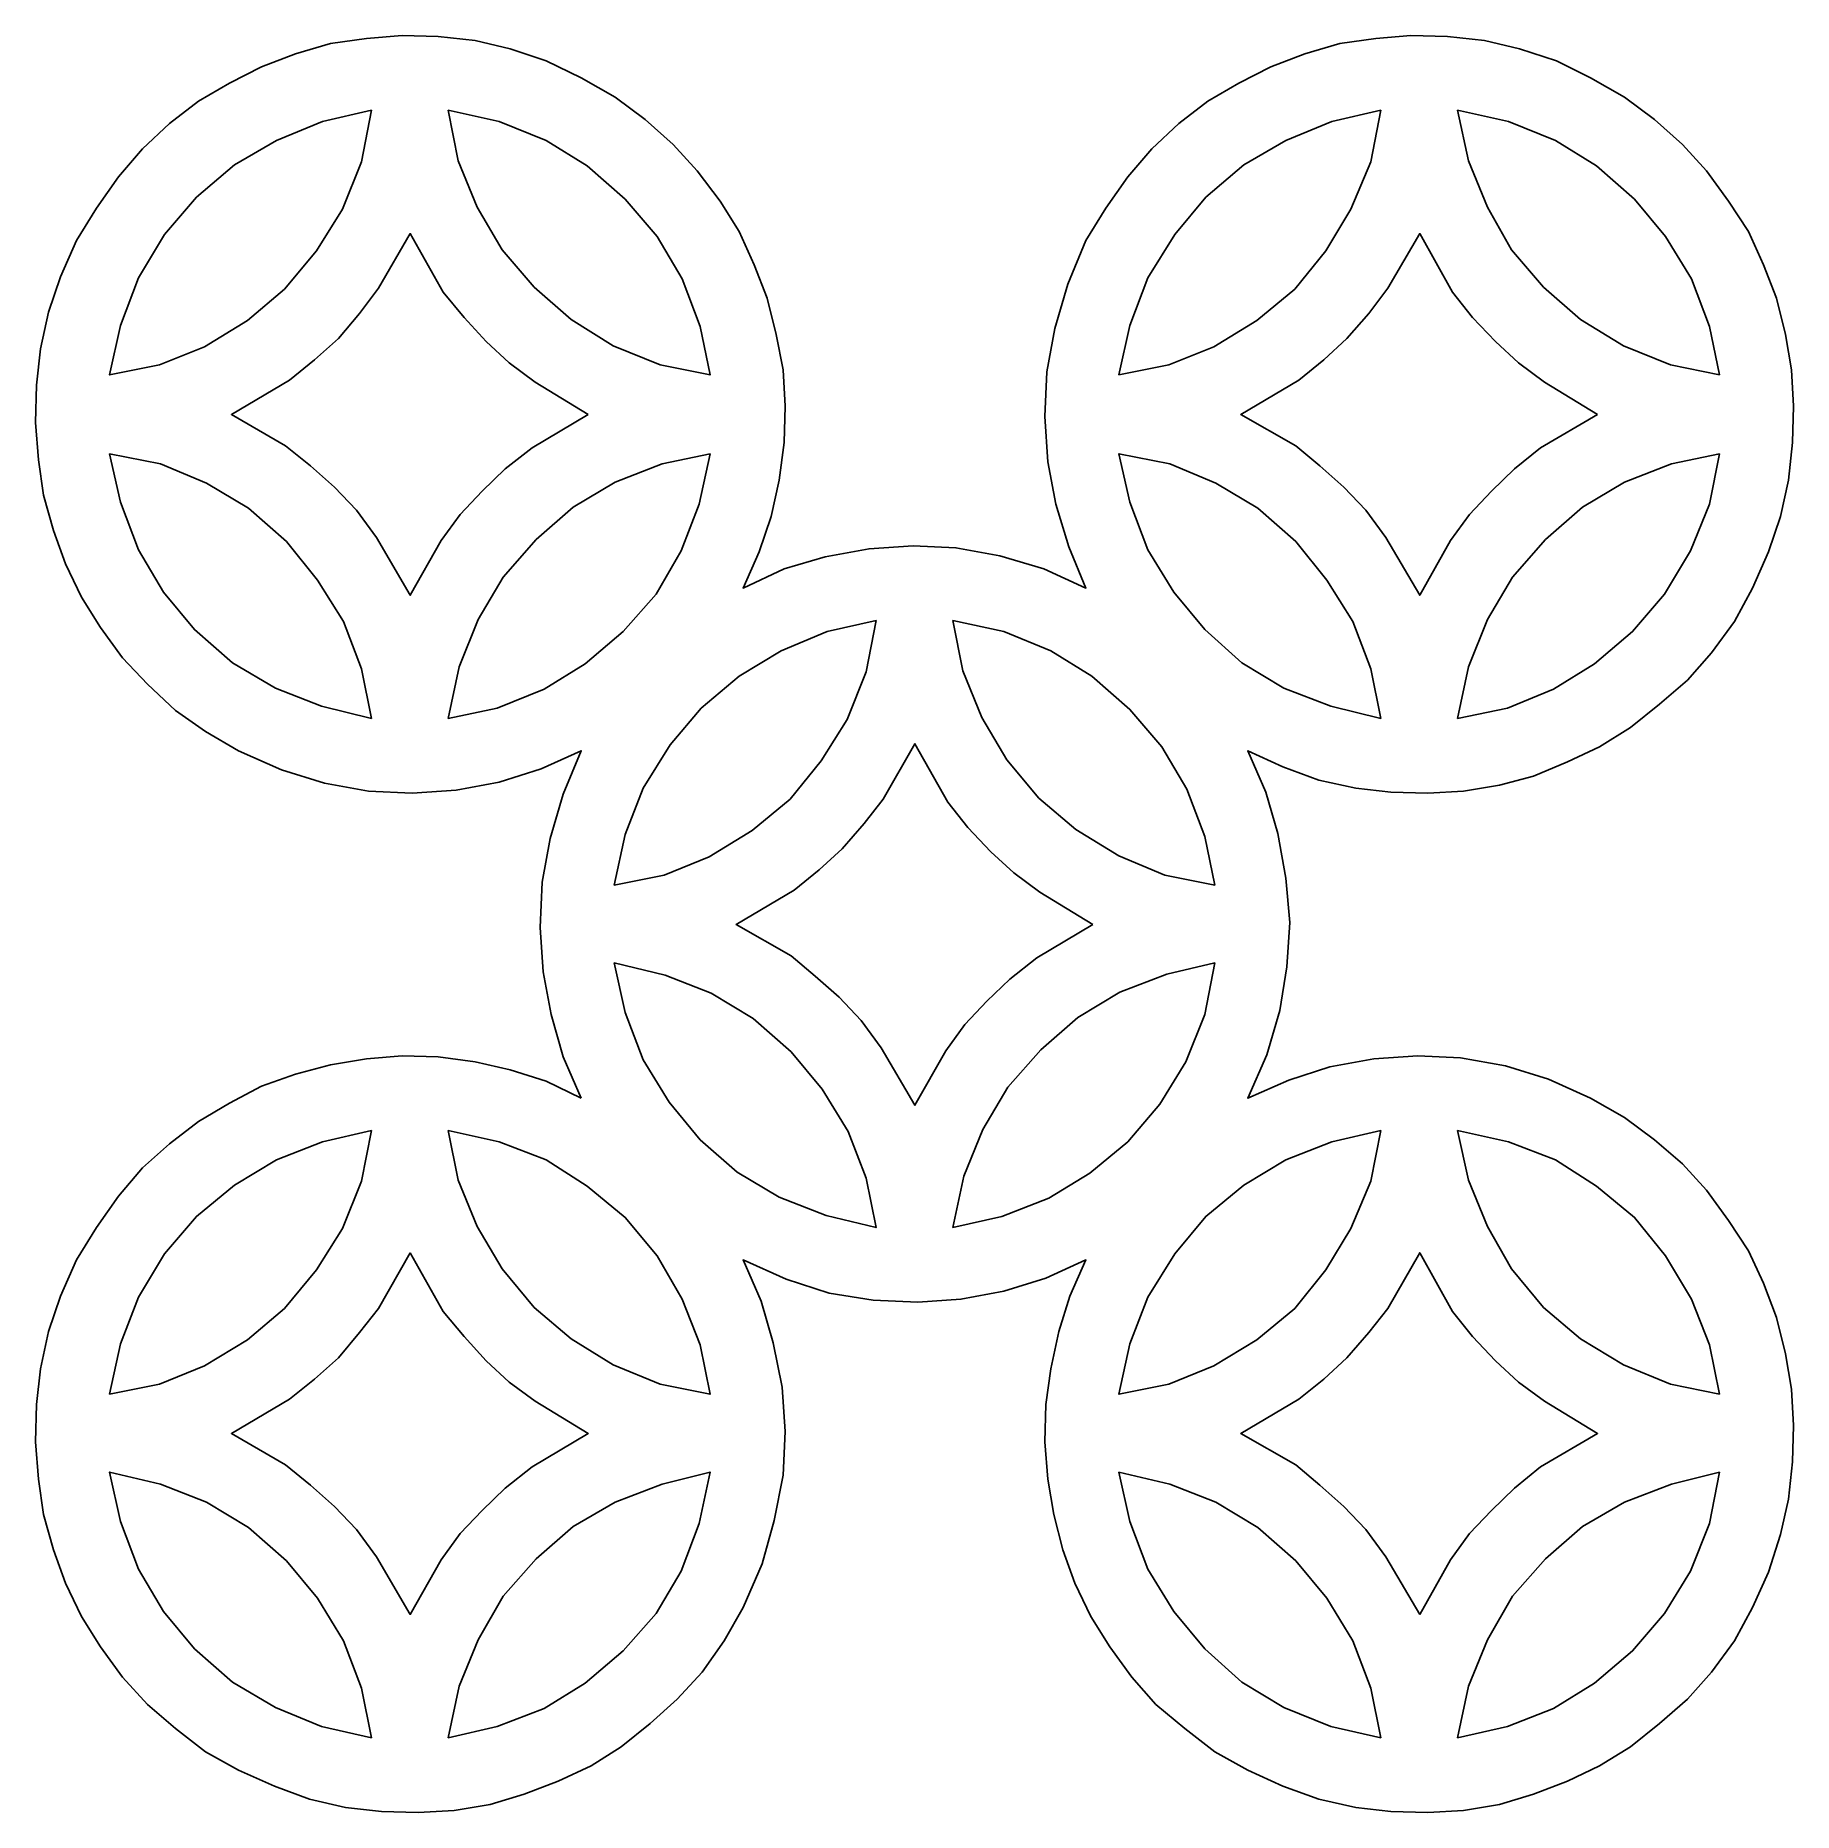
# Model space of a CAD drawing. Header units: centimetres. Extents: x -1.98 to 1.98, y -2 to 2.
import ezdxf

# ---------------------------------------------------------------- set-up
doc = ezdxf.new("R2010")
doc.units = ezdxf.units.CM
doc.header["$MEASUREMENT"] = 0
doc.layers.add('Layer 1', color=7, linetype='Continuous')

msp = doc.modelspace()

# ---------------------------------------------------------------- linework, layer by layer
at = {"layer": 'Layer 1', "color": 177}
for points, knots in [([(-0.75025, -0.39241), (-0.75025, -0.39241), (-0.82899, -0.35374), (-0.82899, -0.35374), (-0.82899, -0.35374), (-0.82899, -0.35374), (-0.90998, -0.32872), (-0.90998, -0.32872), (-0.90998, -0.32872), (-0.90998, -0.32872), (-0.98871, -0.31052), (-0.98871, -0.31052), (-0.98871, -0.31052), (-0.98871, -0.31052), (-1.07195, -0.29915), (-1.07195, -0.29915), (-1.07195, -0.29915), (-1.07195, -0.29915), (-1.15294, -0.29687), (-1.15294, -0.29687), (-1.15294, -0.29687), (-1.15294, -0.29687), (-1.23392, -0.30369), (-1.23392, -0.30369), (-1.23392, -0.30369), (-1.23392, -0.30369), (-1.31491, -0.31734), (-1.31491, -0.31734), (-1.31491, -0.31734), (-1.31491, -0.31734), (-1.39365, -0.33782), (-1.39365, -0.33782), (-1.39365, -0.33782), (-1.39365, -0.33782), (-1.47014, -0.36512), (-1.47014, -0.36512), (-1.47014, -0.36512), (-1.47014, -0.36512), (-1.54212, -0.40379), (-1.54212, -0.40379), (-1.54212, -0.40379), (-1.54212, -0.40379), (-1.61186, -0.44474), (-1.61186, -0.44474), (-1.61186, -0.44474), (-1.61186, -0.44474), (-1.6771, -0.49478), (-1.6771, -0.49478), (-1.6771, -0.49478), (-1.6771, -0.49478), (-1.73785, -0.54938), (-1.73785, -0.54938), (-1.73785, -0.54938), (-1.73785, -0.54938), (-1.79184, -0.61307), (-1.79184, -0.61307), (-1.79184, -0.61307), (-1.79184, -0.61307), (-1.84133, -0.68359), (-1.84133, -0.68359), (-1.84133, -0.68359), (-1.84133, -0.68359), (-1.88632, -0.75639), (-1.88632, -0.75639), (-1.88632, -0.75639), (-1.88632, -0.75639), (-1.92232, -0.83828), (-1.92232, -0.83828), (-1.92232, -0.83828), (-1.92232, -0.83828), (-1.94931, -0.9179), (-1.94931, -0.9179), (-1.94931, -0.9179), (-1.94931, -0.9179), (-1.96731, -1.00207), (-1.96731, -1.00207), (-1.96731, -1.00207), (-1.96731, -1.00207), (-1.97631, -1.08169), (-1.97631, -1.08169), (-1.97631, -1.08169), (-1.97631, -1.08169), (-1.97856, -1.16586), (-1.97856, -1.16586), (-1.97856, -1.16586), (-1.97856, -1.16586), (-1.97181, -1.25003), (-1.97181, -1.25003), (-1.97181, -1.25003), (-1.97181, -1.25003), (-1.96056, -1.32965), (-1.96056, -1.32965), (-1.96056, -1.32965), (-1.96056, -1.32965), (-1.93806, -1.40927), (-1.93806, -1.40927), (-1.93806, -1.40927), (-1.93806, -1.40927), (-1.91107, -1.48434), (-1.91107, -1.48434), (-1.91107, -1.48434), (-1.91107, -1.48434), (-1.87507, -1.55941), (-1.87507, -1.55941), (-1.87507, -1.55941), (-1.87507, -1.55941), (-1.83233, -1.62766), (-1.83233, -1.62766), (-1.83233, -1.62766), (-1.83233, -1.62766), (-1.78284, -1.6959), (-1.78284, -1.6959), (-1.78284, -1.6959), (-1.78284, -1.6959), (-1.7266, -1.75732), (-1.7266, -1.75732), (-1.7266, -1.75732), (-1.7266, -1.75732), (-1.66361, -1.81192), (-1.66361, -1.81192), (-1.66361, -1.81192), (-1.66361, -1.81192), (-1.59612, -1.86424), (-1.59612, -1.86424), (-1.59612, -1.86424), (-1.59612, -1.86424), (-1.52188, -1.90519), (-1.52188, -1.90519), (-1.52188, -1.90519), (-1.52188, -1.90519), (-1.44089, -1.94159), (-1.44089, -1.94159), (-1.44089, -1.94159), (-1.44089, -1.94159), (-1.36216, -1.97116), (-1.36216, -1.97116), (-1.36216, -1.97116), (-1.36216, -1.97116), (-1.28117, -1.98936), (-1.28117, -1.98936), (-1.28117, -1.98936), (-1.28117, -1.98936), (-1.20018, -1.99846), (-1.20018, -1.99846), (-1.20018, -1.99846), (-1.20018, -1.99846), (-1.11694, -2.00073), (-1.11694, -2.00073), (-1.11694, -2.00073), (-1.11694, -2.00073), (-1.03595, -1.99618), (-1.03595, -1.99618), (-1.03595, -1.99618), (-1.03595, -1.99618), (-0.95497, -1.98253), (-0.95497, -1.98253), (-0.95497, -1.98253), (-0.95497, -1.98253), (-0.87848, -1.95978), (-0.87848, -1.95978), (-0.87848, -1.95978), (-0.87848, -1.95978), (-0.80199, -1.93021), (-0.80199, -1.93021), (-0.80199, -1.93021), (-0.80199, -1.93021), (-0.72775, -1.89609), (-0.72775, -1.89609), (-0.72775, -1.89609), (-0.72775, -1.89609), (-0.66026, -1.85287), (-0.66026, -1.85287), (-0.66026, -1.85287), (-0.66026, -1.85287), (-0.59502, -1.80054), (-0.59502, -1.80054), (-0.59502, -1.80054), (-0.59502, -1.80054), (-0.53429, -1.74595), (-0.53429, -1.74595), (-0.53429, -1.74595), (-0.53429, -1.74595), (-0.47804, -1.68453), (-0.47804, -1.68453), (-0.47804, -1.68453), (-0.47804, -1.68453), (-0.42855, -1.61401), (-0.42855, -1.61401), (-0.42855, -1.61401), (-0.42855, -1.61401), (-0.38581, -1.53894), (-0.38581, -1.53894), (-0.38581, -1.53894), (-0.38581, -1.53894), (-0.34306, -1.44112), (-0.34306, -1.44112), (-0.34306, -1.44112), (-0.34306, -1.44112), (-0.31607, -1.3433), (-0.31607, -1.3433), (-0.31607, -1.3433), (-0.31607, -1.3433), (-0.29582, -1.24093), (-0.29582, -1.24093), (-0.29582, -1.24093), (-0.29582, -1.24093), (-0.29132, -1.14311), (-0.29132, -1.14311), (-0.29132, -1.14311), (-0.29132, -1.14311), (-0.29807, -1.04302), (-0.29807, -1.04302), (-0.29807, -1.04302), (-0.29807, -1.04302), (-0.31832, -0.94292), (-0.31832, -0.94292), (-0.31832, -0.94292), (-0.31832, -0.94292), (-0.34531, -0.84966), (-0.34531, -0.84966), (-0.34531, -0.84966), (-0.34531, -0.84966), (-0.38581, -0.75639), (-0.38581, -0.75639), (-0.38581, -0.75639), (-0.38581, -0.75639), (-0.28907, -0.79961), (-0.28907, -0.79961), (-0.28907, -0.79961), (-0.28907, -0.79961), (-0.19234, -0.83146), (-0.19234, -0.83146), (-0.19234, -0.83146), (-0.19234, -0.83146), (-0.09336, -0.84738), (-0.09336, -0.84738), (-0.09336, -0.84738), (-0.09336, -0.84738), (0.00788, -0.85193), (0.00788, -0.85193), (0.00788, -0.85193), (0.00788, -0.85193), (0.10461, -0.84511), (0.10461, -0.84511), (0.10461, -0.84511), (0.10461, -0.84511), (0.20135, -0.82691), (0.20135, -0.82691), (0.20135, -0.82691), (0.20135, -0.82691), (0.29584, -0.79734), (0.29584, -0.79734), (0.29584, -0.79734), (0.29584, -0.79734), (0.38582, -0.75639), (0.38582, -0.75639), (0.38582, -0.75639), (0.38582, -0.75639), (0.34983, -0.83828), (0.34983, -0.83828), (0.34983, -0.83828), (0.34983, -0.83828), (0.32508, -0.9179), (0.32508, -0.9179), (0.32508, -0.9179), (0.32508, -0.9179), (0.30708, -1.00207), (0.30708, -1.00207), (0.30708, -1.00207), (0.30708, -1.00207), (0.29584, -1.08169), (0.29584, -1.08169), (0.29584, -1.08169), (0.29584, -1.08169), (0.29359, -1.16586), (0.29359, -1.16586), (0.29359, -1.16586), (0.29359, -1.16586), (0.30033, -1.25003), (0.30033, -1.25003), (0.30033, -1.25003), (0.30033, -1.25003), (0.31383, -1.32965), (0.31383, -1.32965), (0.31383, -1.32965), (0.31383, -1.32965), (0.33408, -1.40927), (0.33408, -1.40927), (0.33408, -1.40927), (0.33408, -1.40927), (0.36108, -1.48434), (0.36108, -1.48434), (0.36108, -1.48434), (0.36108, -1.48434), (0.39707, -1.55941), (0.39707, -1.55941), (0.39707, -1.55941), (0.39707, -1.55941), (0.43981, -1.62766), (0.43981, -1.62766), (0.43981, -1.62766), (0.43981, -1.62766), (0.4893, -1.6959), (0.4893, -1.6959), (0.4893, -1.6959), (0.4893, -1.6959), (0.54329, -1.75732), (0.54329, -1.75732), (0.54329, -1.75732), (0.54329, -1.75732), (0.60853, -1.81192), (0.60853, -1.81192), (0.60853, -1.81192), (0.60853, -1.81192), (0.67602, -1.86424), (0.67602, -1.86424), (0.67602, -1.86424), (0.67602, -1.86424), (0.75026, -1.90519), (0.75026, -1.90519), (0.75026, -1.90519), (0.75026, -1.90519), (0.829, -1.94159), (0.829, -1.94159), (0.829, -1.94159), (0.829, -1.94159), (0.90999, -1.97116), (0.90999, -1.97116), (0.90999, -1.97116), (0.90999, -1.97116), (0.99322, -1.98936), (0.99322, -1.98936), (0.99322, -1.98936), (0.99322, -1.98936), (1.07196, -1.99846), (1.07196, -1.99846), (1.07196, -1.99846), (1.07196, -1.99846), (1.1552, -2.00073), (1.1552, -2.00073), (1.1552, -2.00073), (1.1552, -2.00073), (1.23619, -1.99618), (1.23619, -1.99618), (1.23619, -1.99618), (1.23619, -1.99618), (1.31717, -1.98253), (1.31717, -1.98253), (1.31717, -1.98253), (1.31717, -1.98253), (1.39366, -1.95978), (1.39366, -1.95978), (1.39366, -1.95978), (1.39366, -1.95978), (1.47015, -1.93021), (1.47015, -1.93021), (1.47015, -1.93021), (1.47015, -1.93021), (1.54214, -1.89609), (1.54214, -1.89609), (1.54214, -1.89609), (1.54214, -1.89609), (1.61188, -1.85287), (1.61188, -1.85287), (1.61188, -1.85287), (1.61188, -1.85287), (1.67712, -1.80054), (1.67712, -1.80054), (1.67712, -1.80054), (1.67712, -1.80054), (1.74011, -1.74595), (1.74011, -1.74595), (1.74011, -1.74595), (1.74011, -1.74595), (1.7941, -1.68453), (1.7941, -1.68453), (1.7941, -1.68453), (1.7941, -1.68453), (1.84585, -1.61401), (1.84585, -1.61401), (1.84585, -1.61401), (1.84585, -1.61401), (1.88633, -1.53894), (1.88633, -1.53894), (1.88633, -1.53894), (1.88633, -1.53894), (1.92233, -1.45932), (1.92233, -1.45932), (1.92233, -1.45932), (1.92233, -1.45932), (1.94932, -1.37515), (1.94932, -1.37515), (1.94932, -1.37515), (1.94932, -1.37515), (1.96732, -1.29553), (1.96732, -1.29553), (1.96732, -1.29553), (1.96732, -1.29553), (1.97632, -1.21136), (1.97632, -1.21136), (1.97632, -1.21136), (1.97632, -1.21136), (1.97857, -1.12946), (1.97857, -1.12946), (1.97857, -1.12946), (1.97857, -1.12946), (1.97407, -1.04757), (1.97407, -1.04757), (1.97407, -1.04757), (1.97407, -1.04757), (1.96057, -0.96795), (1.96057, -0.96795), (1.96057, -0.96795), (1.96057, -0.96795), (1.94032, -0.88605), (1.94032, -0.88605), (1.94032, -0.88605), (1.94032, -0.88605), (1.91108, -0.80871), (1.91108, -0.80871), (1.91108, -0.80871), (1.91108, -0.80871), (1.87733, -0.73591), (1.87733, -0.73591), (1.87733, -0.73591), (1.87733, -0.73591), (1.83234, -0.66767), (1.83234, -0.66767), (1.83234, -0.66767), (1.83234, -0.66767), (1.78285, -0.59942), (1.78285, -0.59942), (1.78285, -0.59942), (1.78285, -0.59942), (1.72886, -0.54028), (1.72886, -0.54028), (1.72886, -0.54028), (1.72886, -0.54028), (1.66587, -0.48568), (1.66587, -0.48568), (1.66587, -0.48568), (1.66587, -0.48568), (1.59838, -0.43564), (1.59838, -0.43564), (1.59838, -0.43564), (1.59838, -0.43564), (1.52189, -0.39241), (1.52189, -0.39241), (1.52189, -0.39241), (1.52189, -0.39241), (1.42741, -0.34919), (1.42741, -0.34919), (1.42741, -0.34919), (1.42741, -0.34919), (1.33067, -0.31962), (1.33067, -0.31962), (1.33067, -0.31962), (1.33067, -0.31962), (1.22944, -0.30142), (1.22944, -0.30142), (1.22944, -0.30142), (1.22944, -0.30142), (1.1327, -0.29687), (1.1327, -0.29687), (1.1327, -0.29687), (1.1327, -0.29687), (1.03372, -0.30369), (1.03372, -0.30369), (1.03372, -0.30369), (1.03372, -0.30369), (0.93474, -0.32189), (0.93474, -0.32189), (0.93474, -0.32189), (0.93474, -0.32189), (0.8425, -0.35147), (0.8425, -0.35147), (0.8425, -0.35147), (0.8425, -0.35147), (0.75026, -0.39241), (0.75026, -0.39241), (0.75026, -0.39241), (0.75026, -0.39241), (0.79301, -0.29459), (0.79301, -0.29459), (0.79301, -0.29459), (0.79301, -0.29459), (0.82225, -0.1945), (0.82225, -0.1945), (0.82225, -0.1945), (0.82225, -0.1945), (0.838, -0.09668), (0.838, -0.09668), (0.838, -0.09668), (0.838, -0.09668), (0.84475, 0.00341), (0.84475, 0.00341), (0.84475, 0.00341), (0.84475, 0.00341), (0.83575, 0.1035), (0.83575, 0.1035), (0.83575, 0.1035), (0.83575, 0.1035), (0.81775, 0.2036), (0.81775, 0.2036), (0.81775, 0.2036), (0.81775, 0.2036), (0.79076, 0.29687), (0.79076, 0.29687), (0.79076, 0.29687), (0.79076, 0.29687), (0.75026, 0.39013), (0.75026, 0.39013), (0.75026, 0.39013), (0.75026, 0.39013), (0.829, 0.35374), (0.829, 0.35374), (0.829, 0.35374), (0.829, 0.35374), (0.90999, 0.32417), (0.90999, 0.32417), (0.90999, 0.32417), (0.90999, 0.32417), (0.99322, 0.30597), (0.99322, 0.30597), (0.99322, 0.30597), (0.99322, 0.30597), (1.07196, 0.29687), (1.07196, 0.29687), (1.07196, 0.29687), (1.07196, 0.29687), (1.1552, 0.29459), (1.1552, 0.29459), (1.1552, 0.29459), (1.1552, 0.29459), (1.23619, 0.29914), (1.23619, 0.29914), (1.23619, 0.29914), (1.23619, 0.29914), (1.31717, 0.31279), (1.31717, 0.31279), (1.31717, 0.31279), (1.31717, 0.31279), (1.39366, 0.33326), (1.39366, 0.33326), (1.39366, 0.33326), (1.39366, 0.33326), (1.47015, 0.36511), (1.47015, 0.36511), (1.47015, 0.36511), (1.47015, 0.36511), (1.54214, 0.39923), (1.54214, 0.39923), (1.54214, 0.39923), (1.54214, 0.39923), (1.61188, 0.44246), (1.61188, 0.44246), (1.61188, 0.44246), (1.61188, 0.44246), (1.67712, 0.49478), (1.67712, 0.49478), (1.67712, 0.49478), (1.67712, 0.49478), (1.74011, 0.54937), (1.74011, 0.54937), (1.74011, 0.54937), (1.74011, 0.54937), (1.7941, 0.6108), (1.7941, 0.6108), (1.7941, 0.6108), (1.7941, 0.6108), (1.84585, 0.68132), (1.84585, 0.68132), (1.84585, 0.68132), (1.84585, 0.68132), (1.88633, 0.75639), (1.88633, 0.75639), (1.88633, 0.75639), (1.88633, 0.75639), (1.92233, 0.83828), (1.92233, 0.83828), (1.92233, 0.83828), (1.92233, 0.83828), (1.94932, 0.9179), (1.94932, 0.9179), (1.94932, 0.9179), (1.94932, 0.9179), (1.96732, 0.9998), (1.96732, 0.9998), (1.96732, 0.9998), (1.96732, 0.9998), (1.97632, 1.08396), (1.97632, 1.08396), (1.97632, 1.08396), (1.97632, 1.08396), (1.97857, 1.16586), (1.97857, 1.16586), (1.97857, 1.16586), (1.97857, 1.16586), (1.97407, 1.24775), (1.97407, 1.24775), (1.97407, 1.24775), (1.97407, 1.24775), (1.96057, 1.32737), (1.96057, 1.32737), (1.96057, 1.32737), (1.96057, 1.32737), (1.94032, 1.40927), (1.94032, 1.40927), (1.94032, 1.40927), (1.94032, 1.40927), (1.91108, 1.48434), (1.91108, 1.48434), (1.91108, 1.48434), (1.91108, 1.48434), (1.87733, 1.55941), (1.87733, 1.55941), (1.87733, 1.55941), (1.87733, 1.55941), (1.83234, 1.62765), (1.83234, 1.62765), (1.83234, 1.62765), (1.83234, 1.62765), (1.78285, 1.6959), (1.78285, 1.6959), (1.78285, 1.6959), (1.78285, 1.6959), (1.72886, 1.75505), (1.72886, 1.75505), (1.72886, 1.75505), (1.72886, 1.75505), (1.66587, 1.81192), (1.66587, 1.81192), (1.66587, 1.81192), (1.66587, 1.81192), (1.59838, 1.86196), (1.59838, 1.86196), (1.59838, 1.86196), (1.59838, 1.86196), (1.52189, 1.90519), (1.52189, 1.90519), (1.52189, 1.90519), (1.52189, 1.90519), (1.4454, 1.94386), (1.4454, 1.94386), (1.4454, 1.94386), (1.4454, 1.94386), (1.36217, 1.97116), (1.36217, 1.97116), (1.36217, 1.97116), (1.36217, 1.97116), (1.28344, 1.98935), (1.28344, 1.98935), (1.28344, 1.98935), (1.28344, 1.98935), (1.20019, 1.99845), (1.20019, 1.99845), (1.20019, 1.99845), (1.20019, 1.99845), (1.11695, 2.00073), (1.11695, 2.00073), (1.11695, 2.00073), (1.11695, 2.00073), (1.03822, 1.9939), (1.03822, 1.9939), (1.03822, 1.9939), (1.03822, 1.9939), (0.95723, 1.98253), (0.95723, 1.98253), (0.95723, 1.98253), (0.95723, 1.98253), (0.87849, 1.95978), (0.87849, 1.95978), (0.87849, 1.95978), (0.87849, 1.95978), (0.80201, 1.93021), (0.80201, 1.93021), (0.80201, 1.93021), (0.80201, 1.93021), (0.73001, 1.89381), (0.73001, 1.89381), (0.73001, 1.89381), (0.73001, 1.89381), (0.66028, 1.85286), (0.66028, 1.85286), (0.66028, 1.85286), (0.66028, 1.85286), (0.59504, 1.80282), (0.59504, 1.80282), (0.59504, 1.80282), (0.59504, 1.80282), (0.5343, 1.74595), (0.5343, 1.74595), (0.5343, 1.74595), (0.5343, 1.74595), (0.48031, 1.68225), (0.48031, 1.68225), (0.48031, 1.68225), (0.48031, 1.68225), (0.43081, 1.61173), (0.43081, 1.61173), (0.43081, 1.61173), (0.43081, 1.61173), (0.38582, 1.53894), (0.38582, 1.53894), (0.38582, 1.53894), (0.38582, 1.53894), (0.34532, 1.44111), (0.34532, 1.44111), (0.34532, 1.44111), (0.34532, 1.44111), (0.31608, 1.34102), (0.31608, 1.34102), (0.31608, 1.34102), (0.31608, 1.34102), (0.29808, 1.24321), (0.29808, 1.24321), (0.29808, 1.24321), (0.29808, 1.24321), (0.29359, 1.14311), (0.29359, 1.14311), (0.29359, 1.14311), (0.29359, 1.14311), (0.30033, 1.04074), (0.30033, 1.04074), (0.30033, 1.04074), (0.30033, 1.04074), (0.31833, 0.9452), (0.31833, 0.9452), (0.31833, 0.9452), (0.31833, 0.9452), (0.34758, 0.84966), (0.34758, 0.84966), (0.34758, 0.84966), (0.34758, 0.84966), (0.38582, 0.75639), (0.38582, 0.75639), (0.38582, 0.75639), (0.38582, 0.75639), (0.29133, 0.79961), (0.29133, 0.79961), (0.29133, 0.79961), (0.29133, 0.79961), (0.19235, 0.82918), (0.19235, 0.82918), (0.19235, 0.82918), (0.19235, 0.82918), (0.09337, 0.84738), (0.09337, 0.84738), (0.09337, 0.84738), (0.09337, 0.84738), (-0.00337, 0.85193), (-0.00337, 0.85193), (-0.00337, 0.85193), (-0.00337, 0.85193), (-0.10235, 0.8451), (-0.10235, 0.8451), (-0.10235, 0.8451), (-0.10235, 0.8451), (-0.20134, 0.82691), (-0.20134, 0.82691), (-0.20134, 0.82691), (-0.20134, 0.82691), (-0.29357, 0.79961), (-0.29357, 0.79961), (-0.29357, 0.79961), (-0.29357, 0.79961), (-0.38581, 0.75639), (-0.38581, 0.75639), (-0.38581, 0.75639), (-0.38581, 0.75639), (-0.34981, 0.83828), (-0.34981, 0.83828), (-0.34981, 0.83828), (-0.34981, 0.83828), (-0.32282, 0.9179), (-0.32282, 0.9179), (-0.32282, 0.9179), (-0.32282, 0.9179), (-0.30482, 0.9998), (-0.30482, 0.9998), (-0.30482, 0.9998), (-0.30482, 0.9998), (-0.29357, 1.08396), (-0.29357, 1.08396), (-0.29357, 1.08396), (-0.29357, 1.08396), (-0.29132, 1.16586), (-0.29132, 1.16586), (-0.29132, 1.16586), (-0.29132, 1.16586), (-0.29582, 1.24775), (-0.29582, 1.24775), (-0.29582, 1.24775), (-0.29582, 1.24775), (-0.31157, 1.32737), (-0.31157, 1.32737), (-0.31157, 1.32737), (-0.31157, 1.32737), (-0.33181, 1.40927), (-0.33181, 1.40927), (-0.33181, 1.40927), (-0.33181, 1.40927), (-0.36106, 1.48434), (-0.36106, 1.48434), (-0.36106, 1.48434), (-0.36106, 1.48434), (-0.39481, 1.55941), (-0.39481, 1.55941), (-0.39481, 1.55941), (-0.39481, 1.55941), (-0.43755, 1.62765), (-0.43755, 1.62765), (-0.43755, 1.62765), (-0.43755, 1.62765), (-0.48929, 1.6959), (-0.48929, 1.6959), (-0.48929, 1.6959), (-0.48929, 1.6959), (-0.54328, 1.75505), (-0.54328, 1.75505), (-0.54328, 1.75505), (-0.54328, 1.75505), (-0.60627, 1.81192), (-0.60627, 1.81192), (-0.60627, 1.81192), (-0.60627, 1.81192), (-0.67376, 1.86196), (-0.67376, 1.86196), (-0.67376, 1.86196), (-0.67376, 1.86196), (-0.75025, 1.90519), (-0.75025, 1.90519), (-0.75025, 1.90519), (-0.75025, 1.90519), (-0.82899, 1.94386), (-0.82899, 1.94386), (-0.82899, 1.94386), (-0.82899, 1.94386), (-0.90998, 1.97116), (-0.90998, 1.97116), (-0.90998, 1.97116), (-0.90998, 1.97116), (-0.98871, 1.98935), (-0.98871, 1.98935), (-0.98871, 1.98935), (-0.98871, 1.98935), (-1.07195, 1.99845), (-1.07195, 1.99845), (-1.07195, 1.99845), (-1.07195, 1.99845), (-1.15294, 2.00073), (-1.15294, 2.00073), (-1.15294, 2.00073), (-1.15294, 2.00073), (-1.23392, 1.9939), (-1.23392, 1.9939), (-1.23392, 1.9939), (-1.23392, 1.9939), (-1.31491, 1.98253), (-1.31491, 1.98253), (-1.31491, 1.98253), (-1.31491, 1.98253), (-1.39365, 1.95978), (-1.39365, 1.95978), (-1.39365, 1.95978), (-1.39365, 1.95978), (-1.47014, 1.93021), (-1.47014, 1.93021), (-1.47014, 1.93021), (-1.47014, 1.93021), (-1.54212, 1.89381), (-1.54212, 1.89381), (-1.54212, 1.89381), (-1.54212, 1.89381), (-1.61186, 1.85286), (-1.61186, 1.85286), (-1.61186, 1.85286), (-1.61186, 1.85286), (-1.6771, 1.80282), (-1.6771, 1.80282), (-1.6771, 1.80282), (-1.6771, 1.80282), (-1.73785, 1.74595), (-1.73785, 1.74595), (-1.73785, 1.74595), (-1.73785, 1.74595), (-1.79184, 1.68225), (-1.79184, 1.68225), (-1.79184, 1.68225), (-1.79184, 1.68225), (-1.84133, 1.61173), (-1.84133, 1.61173), (-1.84133, 1.61173), (-1.84133, 1.61173), (-1.88632, 1.53894), (-1.88632, 1.53894), (-1.88632, 1.53894), (-1.88632, 1.53894), (-1.92232, 1.45704), (-1.92232, 1.45704), (-1.92232, 1.45704), (-1.92232, 1.45704), (-1.94931, 1.37742), (-1.94931, 1.37742), (-1.94931, 1.37742), (-1.94931, 1.37742), (-1.96731, 1.29553), (-1.96731, 1.29553), (-1.96731, 1.29553), (-1.96731, 1.29553), (-1.97631, 1.21363), (-1.97631, 1.21363), (-1.97631, 1.21363), (-1.97631, 1.21363), (-1.97856, 1.12946), (-1.97856, 1.12946), (-1.97856, 1.12946), (-1.97856, 1.12946), (-1.97181, 1.04529), (-1.97181, 1.04529), (-1.97181, 1.04529), (-1.97181, 1.04529), (-1.96056, 0.96567), (-1.96056, 0.96567), (-1.96056, 0.96567), (-1.96056, 0.96567), (-1.93806, 0.88605), (-1.93806, 0.88605), (-1.93806, 0.88605), (-1.93806, 0.88605), (-1.91107, 0.81098), (-1.91107, 0.81098), (-1.91107, 0.81098), (-1.91107, 0.81098), (-1.87507, 0.73591), (-1.87507, 0.73591), (-1.87507, 0.73591), (-1.87507, 0.73591), (-1.83233, 0.66767), (-1.83233, 0.66767), (-1.83233, 0.66767), (-1.83233, 0.66767), (-1.78284, 0.59942), (-1.78284, 0.59942), (-1.78284, 0.59942), (-1.78284, 0.59942), (-1.7266, 0.54028), (-1.7266, 0.54028), (-1.7266, 0.54028), (-1.7266, 0.54028), (-1.66361, 0.48113), (-1.66361, 0.48113), (-1.66361, 0.48113), (-1.66361, 0.48113), (-1.59612, 0.43336), (-1.59612, 0.43336), (-1.59612, 0.43336), (-1.59612, 0.43336), (-1.52188, 0.39013), (-1.52188, 0.39013), (-1.52188, 0.39013), (-1.52188, 0.39013), (-1.42514, 0.34691), (-1.42514, 0.34691), (-1.42514, 0.34691), (-1.42514, 0.34691), (-1.32841, 0.31734), (-1.32841, 0.31734), (-1.32841, 0.31734), (-1.32841, 0.31734), (-1.22943, 0.29914), (-1.22943, 0.29914), (-1.22943, 0.29914), (-1.22943, 0.29914), (-1.13044, 0.29459), (-1.13044, 0.29459), (-1.13044, 0.29459), (-1.13044, 0.29459), (-1.03146, 0.30142), (-1.03146, 0.30142), (-1.03146, 0.30142), (-1.03146, 0.30142), (-0.93472, 0.31961), (-0.93472, 0.31961), (-0.93472, 0.31961), (-0.93472, 0.31961), (-0.84024, 0.34919), (-0.84024, 0.34919), (-0.84024, 0.34919), (-0.84024, 0.34919), (-0.75025, 0.39013), (-0.75025, 0.39013), (-0.75025, 0.39013), (-0.75025, 0.39013), (-0.79074, 0.29232), (-0.79074, 0.29232), (-0.79074, 0.29232), (-0.79074, 0.29232), (-0.81999, 0.19222), (-0.81999, 0.19222), (-0.81999, 0.19222), (-0.81999, 0.19222), (-0.83799, 0.09441), (-0.83799, 0.09441), (-0.83799, 0.09441), (-0.83799, 0.09441), (-0.84249, -0.00796), (-0.84249, -0.00796), (-0.84249, -0.00796), (-0.84249, -0.00796), (-0.83574, -0.10806), (-0.83574, -0.10806), (-0.83574, -0.10806), (-0.83574, -0.10806), (-0.81774, -0.2036), (-0.81774, -0.2036), (-0.81774, -0.2036), (-0.81774, -0.2036), (-0.79074, -0.29915), (-0.79074, -0.29915), (-0.79074, -0.29915), (-0.79074, -0.29915), (-0.75025, -0.39241), (-0.75025, -0.39241)], [0, 0, 0, 0, 0.0038911, 0.0038911, 0.0038911, 0.0038911, 0.0077821, 0.0077821, 0.0077821, 0.0077821, 0.0116732, 0.0116732, 0.0116732, 0.0116732, 0.0155642, 0.0155642, 0.0155642, 0.0155642, 0.0194553, 0.0194553, 0.0194553, 0.0194553, 0.0233463, 0.0233463, 0.0233463, 0.0233463, 0.0272374, 0.0272374, 0.0272374, 0.0272374, 0.0311284, 0.0311284, 0.0311284, 0.0311284, 0.0350195, 0.0350195, 0.0350195, 0.0350195, 0.0389105, 0.0389105, 0.0389105, 0.0389105, 0.0428016, 0.0428016, 0.0428016, 0.0428016, 0.0466926, 0.0466926, 0.0466926, 0.0466926, 0.0505837, 0.0505837, 0.0505837, 0.0505837, 0.0544747, 0.0544747, 0.0544747, 0.0544747, 0.0583658, 0.0583658, 0.0583658, 0.0583658, 0.0622568, 0.0622568, 0.0622568, 0.0622568, 0.0661479, 0.0661479, 0.0661479, 0.0661479, 0.0700389, 0.0700389, 0.0700389, 0.0700389, 0.07393, 0.07393, 0.07393, 0.07393, 0.077821, 0.077821, 0.077821, 0.077821, 0.0817121, 0.0817121, 0.0817121, 0.0817121, 0.0856031, 0.0856031, 0.0856031, 0.0856031, 0.0894942, 0.0894942, 0.0894942, 0.0894942, 0.0933852, 0.0933852, 0.0933852, 0.0933852, 0.0972763, 0.0972763, 0.0972763, 0.0972763, 0.1011673, 0.1011673, 0.1011673, 0.1011673, 0.1050584, 0.1050584, 0.1050584, 0.1050584, 0.1089494, 0.1089494, 0.1089494, 0.1089494, 0.1128405, 0.1128405, 0.1128405, 0.1128405, 0.1167315, 0.1167315, 0.1167315, 0.1167315, 0.1206226, 0.1206226, 0.1206226, 0.1206226, 0.1245136, 0.1245136, 0.1245136, 0.1245136, 0.1284047, 0.1284047, 0.1284047, 0.1284047, 0.1322957, 0.1322957, 0.1322957, 0.1322957, 0.1361868, 0.1361868, 0.1361868, 0.1361868, 0.1400778, 0.1400778, 0.1400778, 0.1400778, 0.1439689, 0.1439689, 0.1439689, 0.1439689, 0.1478599, 0.1478599, 0.1478599, 0.1478599, 0.151751, 0.151751, 0.151751, 0.151751, 0.155642, 0.155642, 0.155642, 0.155642, 0.1595331, 0.1595331, 0.1595331, 0.1595331, 0.1634241, 0.1634241, 0.1634241, 0.1634241, 0.1673152, 0.1673152, 0.1673152, 0.1673152, 0.1712062, 0.1712062, 0.1712062, 0.1712062, 0.1750973, 0.1750973, 0.1750973, 0.1750973, 0.1789883, 0.1789883, 0.1789883, 0.1789883, 0.1828794, 0.1828794, 0.1828794, 0.1828794, 0.1867704, 0.1867704, 0.1867704, 0.1867704, 0.1906615, 0.1906615, 0.1906615, 0.1906615, 0.1945525, 0.1945525, 0.1945525, 0.1945525, 0.1984436, 0.1984436, 0.1984436, 0.1984436, 0.2023346, 0.2023346, 0.2023346, 0.2023346, 0.2062257, 0.2062257, 0.2062257, 0.2062257, 0.2101167, 0.2101167, 0.2101167, 0.2101167, 0.2140078, 0.2140078, 0.2140078, 0.2140078, 0.2178988, 0.2178988, 0.2178988, 0.2178988, 0.2217899, 0.2217899, 0.2217899, 0.2217899, 0.2256809, 0.2256809, 0.2256809, 0.2256809, 0.229572, 0.229572, 0.229572, 0.229572, 0.233463, 0.233463, 0.233463, 0.233463, 0.2373541, 0.2373541, 0.2373541, 0.2373541, 0.2412451, 0.2412451, 0.2412451, 0.2412451, 0.2451362, 0.2451362, 0.2451362, 0.2451362, 0.2490272, 0.2490272, 0.2490272, 0.2490272, 0.2529183, 0.2529183, 0.2529183, 0.2529183, 0.2568093, 0.2568093, 0.2568093, 0.2568093, 0.2607004, 0.2607004, 0.2607004, 0.2607004, 0.2645914, 0.2645914, 0.2645914, 0.2645914, 0.2684825, 0.2684825, 0.2684825, 0.2684825, 0.2723735, 0.2723735, 0.2723735, 0.2723735, 0.2762646, 0.2762646, 0.2762646, 0.2762646, 0.2801556, 0.2801556, 0.2801556, 0.2801556, 0.2840467, 0.2840467, 0.2840467, 0.2840467, 0.2879377, 0.2879377, 0.2879377, 0.2879377, 0.2918288, 0.2918288, 0.2918288, 0.2918288, 0.2957198, 0.2957198, 0.2957198, 0.2957198, 0.2996109, 0.2996109, 0.2996109, 0.2996109, 0.3035019, 0.3035019, 0.3035019, 0.3035019, 0.307393, 0.307393, 0.307393, 0.307393, 0.311284, 0.311284, 0.311284, 0.311284, 0.3151751, 0.3151751, 0.3151751, 0.3151751, 0.3190661, 0.3190661, 0.3190661, 0.3190661, 0.3229572, 0.3229572, 0.3229572, 0.3229572, 0.3268482, 0.3268482, 0.3268482, 0.3268482, 0.3307393, 0.3307393, 0.3307393, 0.3307393, 0.3346304, 0.3346304, 0.3346304, 0.3346304, 0.3385214, 0.3385214, 0.3385214, 0.3385214, 0.3424125, 0.3424125, 0.3424125, 0.3424125, 0.3463035, 0.3463035, 0.3463035, 0.3463035, 0.3501946, 0.3501946, 0.3501946, 0.3501946, 0.3540856, 0.3540856, 0.3540856, 0.3540856, 0.3579767, 0.3579767, 0.3579767, 0.3579767, 0.3618677, 0.3618677, 0.3618677, 0.3618677, 0.3657588, 0.3657588, 0.3657588, 0.3657588, 0.3696498, 0.3696498, 0.3696498, 0.3696498, 0.3735409, 0.3735409, 0.3735409, 0.3735409, 0.3774319, 0.3774319, 0.3774319, 0.3774319, 0.381323, 0.381323, 0.381323, 0.381323, 0.385214, 0.385214, 0.385214, 0.385214, 0.3891051, 0.3891051, 0.3891051, 0.3891051, 0.3929961, 0.3929961, 0.3929961, 0.3929961, 0.3968872, 0.3968872, 0.3968872, 0.3968872, 0.4007782, 0.4007782, 0.4007782, 0.4007782, 0.4046693, 0.4046693, 0.4046693, 0.4046693, 0.4085603, 0.4085603, 0.4085603, 0.4085603, 0.4124514, 0.4124514, 0.4124514, 0.4124514, 0.4163424, 0.4163424, 0.4163424, 0.4163424, 0.4202335, 0.4202335, 0.4202335, 0.4202335, 0.4241245, 0.4241245, 0.4241245, 0.4241245, 0.4280156, 0.4280156, 0.4280156, 0.4280156, 0.4319066, 0.4319066, 0.4319066, 0.4319066, 0.4357977, 0.4357977, 0.4357977, 0.4357977, 0.4396887, 0.4396887, 0.4396887, 0.4396887, 0.4435798, 0.4435798, 0.4435798, 0.4435798, 0.4474708, 0.4474708, 0.4474708, 0.4474708, 0.4513619, 0.4513619, 0.4513619, 0.4513619, 0.4552529, 0.4552529, 0.4552529, 0.4552529, 0.459144, 0.459144, 0.459144, 0.459144, 0.463035, 0.463035, 0.463035, 0.463035, 0.4669261, 0.4669261, 0.4669261, 0.4669261, 0.4708171, 0.4708171, 0.4708171, 0.4708171, 0.4747082, 0.4747082, 0.4747082, 0.4747082, 0.4785992, 0.4785992, 0.4785992, 0.4785992, 0.4824903, 0.4824903, 0.4824903, 0.4824903, 0.4863813, 0.4863813, 0.4863813, 0.4863813, 0.4902724, 0.4902724, 0.4902724, 0.4902724, 0.4941634, 0.4941634, 0.4941634, 0.4941634, 0.4980545, 0.4980545, 0.4980545, 0.4980545, 0.5019455, 0.5019455, 0.5019455, 0.5019455, 0.5058366, 0.5058366, 0.5058366, 0.5058366, 0.5097276, 0.5097276, 0.5097276, 0.5097276, 0.5136187, 0.5136187, 0.5136187, 0.5136187, 0.5175097, 0.5175097, 0.5175097, 0.5175097, 0.5214008, 0.5214008, 0.5214008, 0.5214008, 0.5252918, 0.5252918, 0.5252918, 0.5252918, 0.5291829, 0.5291829, 0.5291829, 0.5291829, 0.5330739, 0.5330739, 0.5330739, 0.5330739, 0.536965, 0.536965, 0.536965, 0.536965, 0.540856, 0.540856, 0.540856, 0.540856, 0.5447471, 0.5447471, 0.5447471, 0.5447471, 0.5486381, 0.5486381, 0.5486381, 0.5486381, 0.5525292, 0.5525292, 0.5525292, 0.5525292, 0.5564202, 0.5564202, 0.5564202, 0.5564202, 0.5603113, 0.5603113, 0.5603113, 0.5603113, 0.5642023, 0.5642023, 0.5642023, 0.5642023, 0.5680934, 0.5680934, 0.5680934, 0.5680934, 0.5719844, 0.5719844, 0.5719844, 0.5719844, 0.5758755, 0.5758755, 0.5758755, 0.5758755, 0.5797665, 0.5797665, 0.5797665, 0.5797665, 0.5836576, 0.5836576, 0.5836576, 0.5836576, 0.5875486, 0.5875486, 0.5875486, 0.5875486, 0.5914397, 0.5914397, 0.5914397, 0.5914397, 0.5953307, 0.5953307, 0.5953307, 0.5953307, 0.5992218, 0.5992218, 0.5992218, 0.5992218, 0.6031128, 0.6031128, 0.6031128, 0.6031128, 0.6070039, 0.6070039, 0.6070039, 0.6070039, 0.6108949, 0.6108949, 0.6108949, 0.6108949, 0.614786, 0.614786, 0.614786, 0.614786, 0.618677, 0.618677, 0.618677, 0.618677, 0.6225681, 0.6225681, 0.6225681, 0.6225681, 0.6264591, 0.6264591, 0.6264591, 0.6264591, 0.6303502, 0.6303502, 0.6303502, 0.6303502, 0.6342412, 0.6342412, 0.6342412, 0.6342412, 0.6381323, 0.6381323, 0.6381323, 0.6381323, 0.6420233, 0.6420233, 0.6420233, 0.6420233, 0.6459144, 0.6459144, 0.6459144, 0.6459144, 0.6498054, 0.6498054, 0.6498054, 0.6498054, 0.6536965, 0.6536965, 0.6536965, 0.6536965, 0.6575875, 0.6575875, 0.6575875, 0.6575875, 0.6614786, 0.6614786, 0.6614786, 0.6614786, 0.6653696, 0.6653696, 0.6653696, 0.6653696, 0.6692607, 0.6692607, 0.6692607, 0.6692607, 0.6731518, 0.6731518, 0.6731518, 0.6731518, 0.6770428, 0.6770428, 0.6770428, 0.6770428, 0.6809339, 0.6809339, 0.6809339, 0.6809339, 0.6848249, 0.6848249, 0.6848249, 0.6848249, 0.688716, 0.688716, 0.688716, 0.688716, 0.692607, 0.692607, 0.692607, 0.692607, 0.6964981, 0.6964981, 0.6964981, 0.6964981, 0.7003891, 0.7003891, 0.7003891, 0.7003891, 0.7042802, 0.7042802, 0.7042802, 0.7042802, 0.7081712, 0.7081712, 0.7081712, 0.7081712, 0.7120623, 0.7120623, 0.7120623, 0.7120623, 0.7159533, 0.7159533, 0.7159533, 0.7159533, 0.7198444, 0.7198444, 0.7198444, 0.7198444, 0.7237354, 0.7237354, 0.7237354, 0.7237354, 0.7276265, 0.7276265, 0.7276265, 0.7276265, 0.7315175, 0.7315175, 0.7315175, 0.7315175, 0.7354086, 0.7354086, 0.7354086, 0.7354086, 0.7392996, 0.7392996, 0.7392996, 0.7392996, 0.7431907, 0.7431907, 0.7431907, 0.7431907, 0.7470817, 0.7470817, 0.7470817, 0.7470817, 0.7509728, 0.7509728, 0.7509728, 0.7509728, 0.7548638, 0.7548638, 0.7548638, 0.7548638, 0.7587549, 0.7587549, 0.7587549, 0.7587549, 0.7626459, 0.7626459, 0.7626459, 0.7626459, 0.766537, 0.766537, 0.766537, 0.766537, 0.770428, 0.770428, 0.770428, 0.770428, 0.7743191, 0.7743191, 0.7743191, 0.7743191, 0.7782101, 0.7782101, 0.7782101, 0.7782101, 0.7821012, 0.7821012, 0.7821012, 0.7821012, 0.7859922, 0.7859922, 0.7859922, 0.7859922, 0.7898833, 0.7898833, 0.7898833, 0.7898833, 0.7937743, 0.7937743, 0.7937743, 0.7937743, 0.7976654, 0.7976654, 0.7976654, 0.7976654, 0.8015564, 0.8015564, 0.8015564, 0.8015564, 0.8054475, 0.8054475, 0.8054475, 0.8054475, 0.8093385, 0.8093385, 0.8093385, 0.8093385, 0.8132296, 0.8132296, 0.8132296, 0.8132296, 0.8171206, 0.8171206, 0.8171206, 0.8171206, 0.8210117, 0.8210117, 0.8210117, 0.8210117, 0.8249027, 0.8249027, 0.8249027, 0.8249027, 0.8287938, 0.8287938, 0.8287938, 0.8287938, 0.8326848, 0.8326848, 0.8326848, 0.8326848, 0.8365759, 0.8365759, 0.8365759, 0.8365759, 0.8404669, 0.8404669, 0.8404669, 0.8404669, 0.844358, 0.844358, 0.844358, 0.844358, 0.848249, 0.848249, 0.848249, 0.848249, 0.8521401, 0.8521401, 0.8521401, 0.8521401, 0.8560311, 0.8560311, 0.8560311, 0.8560311, 0.8599222, 0.8599222, 0.8599222, 0.8599222, 0.8638132, 0.8638132, 0.8638132, 0.8638132, 0.8677043, 0.8677043, 0.8677043, 0.8677043, 0.8715953, 0.8715953, 0.8715953, 0.8715953, 0.8754864, 0.8754864, 0.8754864, 0.8754864, 0.8793774, 0.8793774, 0.8793774, 0.8793774, 0.8832685, 0.8832685, 0.8832685, 0.8832685, 0.8871595, 0.8871595, 0.8871595, 0.8871595, 0.8910506, 0.8910506, 0.8910506, 0.8910506, 0.8949416, 0.8949416, 0.8949416, 0.8949416, 0.8988327, 0.8988327, 0.8988327, 0.8988327, 0.9027237, 0.9027237, 0.9027237, 0.9027237, 0.9066148, 0.9066148, 0.9066148, 0.9066148, 0.9105058, 0.9105058, 0.9105058, 0.9105058, 0.9143969, 0.9143969, 0.9143969, 0.9143969, 0.9182879, 0.9182879, 0.9182879, 0.9182879, 0.922179, 0.922179, 0.922179, 0.922179, 0.92607, 0.92607, 0.92607, 0.92607, 0.9299611, 0.9299611, 0.9299611, 0.9299611, 0.9338521, 0.9338521, 0.9338521, 0.9338521, 0.9377432, 0.9377432, 0.9377432, 0.9377432, 0.9416342, 0.9416342, 0.9416342, 0.9416342, 0.9455253, 0.9455253, 0.9455253, 0.9455253, 0.9494163, 0.9494163, 0.9494163, 0.9494163, 0.9533074, 0.9533074, 0.9533074, 0.9533074, 0.9571984, 0.9571984, 0.9571984, 0.9571984, 0.9610895, 0.9610895, 0.9610895, 0.9610895, 0.9649805, 0.9649805, 0.9649805, 0.9649805, 0.9688716, 0.9688716, 0.9688716, 0.9688716, 0.9727626, 0.9727626, 0.9727626, 0.9727626, 0.9766537, 0.9766537, 0.9766537, 0.9766537, 0.9805447, 0.9805447, 0.9805447, 0.9805447, 0.9844358, 0.9844358, 0.9844358, 0.9844358, 0.9883268, 0.9883268, 0.9883268, 0.9883268, 0.9922179, 0.9922179, 0.9922179, 0.9922179, 1, 1, 1, 1]), ([(-1.22268, 1.83239), (-1.22268, 1.83239), (-1.24517, 1.71637), (-1.24517, 1.71637), (-1.24517, 1.71637), (-1.24517, 1.71637), (-1.28792, 1.60946), (-1.28792, 1.60946), (-1.28792, 1.60946), (-1.28792, 1.60946), (-1.34641, 1.51619), (-1.34641, 1.51619), (-1.34641, 1.51619), (-1.34641, 1.51619), (-1.4184, 1.42974), (-1.4184, 1.42974), (-1.4184, 1.42974), (-1.4184, 1.42974), (-1.50163, 1.35922), (-1.50163, 1.35922), (-1.50163, 1.35922), (-1.50163, 1.35922), (-1.59837, 1.30008), (-1.59837, 1.30008), (-1.59837, 1.30008), (-1.59837, 1.30008), (-1.6996, 1.25913), (-1.6996, 1.25913), (-1.6996, 1.25913), (-1.6996, 1.25913), (-1.81209, 1.23638), (-1.81209, 1.23638), (-1.81209, 1.23638), (-1.81209, 1.23638), (-1.78734, 1.34785), (-1.78734, 1.34785), (-1.78734, 1.34785), (-1.78734, 1.34785), (-1.74685, 1.45476), (-1.74685, 1.45476), (-1.74685, 1.45476), (-1.74685, 1.45476), (-1.68835, 1.55258), (-1.68835, 1.55258), (-1.68835, 1.55258), (-1.68835, 1.55258), (-1.61636, 1.63675), (-1.61636, 1.63675), (-1.61636, 1.63675), (-1.61636, 1.63675), (-1.53088, 1.70955), (-1.53088, 1.70955), (-1.53088, 1.70955), (-1.53088, 1.70955), (-1.43639, 1.76414), (-1.43639, 1.76414), (-1.43639, 1.76414), (-1.43639, 1.76414), (-1.33291, 1.80737), (-1.33291, 1.80737), (-1.33291, 1.80737), (-1.33291, 1.80737), (-1.22268, 1.83239), (-1.22268, 1.83239)], [0, 0, 0, 0, 0.0588235, 0.0588235, 0.0588235, 0.0588235, 0.1176471, 0.1176471, 0.1176471, 0.1176471, 0.1764706, 0.1764706, 0.1764706, 0.1764706, 0.2352941, 0.2352941, 0.2352941, 0.2352941, 0.2941176, 0.2941176, 0.2941176, 0.2941176, 0.3529412, 0.3529412, 0.3529412, 0.3529412, 0.4117647, 0.4117647, 0.4117647, 0.4117647, 0.4705882, 0.4705882, 0.4705882, 0.4705882, 0.5294118, 0.5294118, 0.5294118, 0.5294118, 0.5882353, 0.5882353, 0.5882353, 0.5882353, 0.6470588, 0.6470588, 0.6470588, 0.6470588, 0.7058824, 0.7058824, 0.7058824, 0.7058824, 0.7647059, 0.7647059, 0.7647059, 0.7647059, 0.8235294, 0.8235294, 0.8235294, 0.8235294, 0.8823529, 0.8823529, 0.8823529, 0.8823529, 1, 1, 1, 1]), ([(-1.04945, 1.83239), (-1.04945, 1.83239), (-0.93472, 1.80737), (-0.93472, 1.80737), (-0.93472, 1.80737), (-0.93472, 1.80737), (-0.82899, 1.76414), (-0.82899, 1.76414), (-0.82899, 1.76414), (-0.82899, 1.76414), (-0.73675, 1.70727), (-0.73675, 1.70727), (-0.73675, 1.70727), (-0.73675, 1.70727), (-0.65126, 1.6322), (-0.65126, 1.6322), (-0.65126, 1.6322), (-0.65126, 1.6322), (-0.57928, 1.54803), (-0.57928, 1.54803), (-0.57928, 1.54803), (-0.57928, 1.54803), (-0.52304, 1.45249), (-0.52304, 1.45249), (-0.52304, 1.45249), (-0.52304, 1.45249), (-0.48254, 1.34557), (-0.48254, 1.34557), (-0.48254, 1.34557), (-0.48254, 1.34557), (-0.46005, 1.23638), (-0.46005, 1.23638), (-0.46005, 1.23638), (-0.46005, 1.23638), (-0.57253, 1.25913), (-0.57253, 1.25913), (-0.57253, 1.25913), (-0.57253, 1.25913), (-0.67826, 1.30235), (-0.67826, 1.30235), (-0.67826, 1.30235), (-0.67826, 1.30235), (-0.77275, 1.3615), (-0.77275, 1.3615), (-0.77275, 1.3615), (-0.77275, 1.3615), (-0.85599, 1.43429), (-0.85599, 1.43429), (-0.85599, 1.43429), (-0.85599, 1.43429), (-0.92797, 1.51846), (-0.92797, 1.51846), (-0.92797, 1.51846), (-0.92797, 1.51846), (-0.98421, 1.614), (-0.98421, 1.614), (-0.98421, 1.614), (-0.98421, 1.614), (-1.02696, 1.71865), (-1.02696, 1.71865), (-1.02696, 1.71865), (-1.02696, 1.71865), (-1.04945, 1.83239), (-1.04945, 1.83239)], [0, 0, 0, 0, 0.0588235, 0.0588235, 0.0588235, 0.0588235, 0.1176471, 0.1176471, 0.1176471, 0.1176471, 0.1764706, 0.1764706, 0.1764706, 0.1764706, 0.2352941, 0.2352941, 0.2352941, 0.2352941, 0.2941176, 0.2941176, 0.2941176, 0.2941176, 0.3529412, 0.3529412, 0.3529412, 0.3529412, 0.4117647, 0.4117647, 0.4117647, 0.4117647, 0.4705882, 0.4705882, 0.4705882, 0.4705882, 0.5294118, 0.5294118, 0.5294118, 0.5294118, 0.5882353, 0.5882353, 0.5882353, 0.5882353, 0.6470588, 0.6470588, 0.6470588, 0.6470588, 0.7058824, 0.7058824, 0.7058824, 0.7058824, 0.7647059, 0.7647059, 0.7647059, 0.7647059, 0.8235294, 0.8235294, 0.8235294, 0.8235294, 0.8823529, 0.8823529, 0.8823529, 0.8823529, 1, 1, 1, 1]), ([(0.46006, 1.23638), (0.46006, 1.23638), (0.48481, 1.34785), (0.48481, 1.34785), (0.48481, 1.34785), (0.48481, 1.34785), (0.5253, 1.45476), (0.5253, 1.45476), (0.5253, 1.45476), (0.5253, 1.45476), (0.58604, 1.55258), (0.58604, 1.55258), (0.58604, 1.55258), (0.58604, 1.55258), (0.65578, 1.63675), (0.65578, 1.63675), (0.65578, 1.63675), (0.65578, 1.63675), (0.74126, 1.70955), (0.74126, 1.70955), (0.74126, 1.70955), (0.74126, 1.70955), (0.83575, 1.76414), (0.83575, 1.76414), (0.83575, 1.76414), (0.83575, 1.76414), (0.93923, 1.80737), (0.93923, 1.80737), (0.93923, 1.80737), (0.93923, 1.80737), (1.04946, 1.83239), (1.04946, 1.83239), (1.04946, 1.83239), (1.04946, 1.83239), (1.02697, 1.71637), (1.02697, 1.71637), (1.02697, 1.71637), (1.02697, 1.71637), (0.98198, 1.60946), (0.98198, 1.60946), (0.98198, 1.60946), (0.98198, 1.60946), (0.92574, 1.51619), (0.92574, 1.51619), (0.92574, 1.51619), (0.92574, 1.51619), (0.856, 1.42974), (0.856, 1.42974), (0.856, 1.42974), (0.856, 1.42974), (0.77051, 1.35922), (0.77051, 1.35922), (0.77051, 1.35922), (0.77051, 1.35922), (0.67377, 1.30008), (0.67377, 1.30008), (0.67377, 1.30008), (0.67377, 1.30008), (0.57254, 1.25913), (0.57254, 1.25913), (0.57254, 1.25913), (0.57254, 1.25913), (0.46006, 1.23638), (0.46006, 1.23638)], [0, 0, 0, 0, 0.0588235, 0.0588235, 0.0588235, 0.0588235, 0.1176471, 0.1176471, 0.1176471, 0.1176471, 0.1764706, 0.1764706, 0.1764706, 0.1764706, 0.2352941, 0.2352941, 0.2352941, 0.2352941, 0.2941176, 0.2941176, 0.2941176, 0.2941176, 0.3529412, 0.3529412, 0.3529412, 0.3529412, 0.4117647, 0.4117647, 0.4117647, 0.4117647, 0.4705882, 0.4705882, 0.4705882, 0.4705882, 0.5294118, 0.5294118, 0.5294118, 0.5294118, 0.5882353, 0.5882353, 0.5882353, 0.5882353, 0.6470588, 0.6470588, 0.6470588, 0.6470588, 0.7058824, 0.7058824, 0.7058824, 0.7058824, 0.7647059, 0.7647059, 0.7647059, 0.7647059, 0.8235294, 0.8235294, 0.8235294, 0.8235294, 0.8823529, 0.8823529, 0.8823529, 0.8823529, 1, 1, 1, 1]), ([(1.8121, 1.23638), (1.8121, 1.23638), (1.70186, 1.25913), (1.70186, 1.25913), (1.70186, 1.25913), (1.70186, 1.25913), (1.59613, 1.30235), (1.59613, 1.30235), (1.59613, 1.30235), (1.59613, 1.30235), (1.49939, 1.3615), (1.49939, 1.3615), (1.49939, 1.3615), (1.49939, 1.3615), (1.41616, 1.43429), (1.41616, 1.43429), (1.41616, 1.43429), (1.41616, 1.43429), (1.34417, 1.51846), (1.34417, 1.51846), (1.34417, 1.51846), (1.34417, 1.51846), (1.29018, 1.614), (1.29018, 1.614), (1.29018, 1.614), (1.29018, 1.614), (1.24743, 1.71865), (1.24743, 1.71865), (1.24743, 1.71865), (1.24743, 1.71865), (1.22269, 1.83239), (1.22269, 1.83239), (1.22269, 1.83239), (1.22269, 1.83239), (1.33742, 1.80737), (1.33742, 1.80737), (1.33742, 1.80737), (1.33742, 1.80737), (1.44315, 1.76414), (1.44315, 1.76414), (1.44315, 1.76414), (1.44315, 1.76414), (1.53539, 1.70727), (1.53539, 1.70727), (1.53539, 1.70727), (1.53539, 1.70727), (1.62088, 1.6322), (1.62088, 1.6322), (1.62088, 1.6322), (1.62088, 1.6322), (1.69061, 1.54803), (1.69061, 1.54803), (1.69061, 1.54803), (1.69061, 1.54803), (1.74911, 1.45249), (1.74911, 1.45249), (1.74911, 1.45249), (1.74911, 1.45249), (1.7896, 1.34557), (1.7896, 1.34557), (1.7896, 1.34557), (1.7896, 1.34557), (1.8121, 1.23638), (1.8121, 1.23638)], [0, 0, 0, 0, 0.0588235, 0.0588235, 0.0588235, 0.0588235, 0.1176471, 0.1176471, 0.1176471, 0.1176471, 0.1764706, 0.1764706, 0.1764706, 0.1764706, 0.2352941, 0.2352941, 0.2352941, 0.2352941, 0.2941176, 0.2941176, 0.2941176, 0.2941176, 0.3529412, 0.3529412, 0.3529412, 0.3529412, 0.4117647, 0.4117647, 0.4117647, 0.4117647, 0.4705882, 0.4705882, 0.4705882, 0.4705882, 0.5294118, 0.5294118, 0.5294118, 0.5294118, 0.5882353, 0.5882353, 0.5882353, 0.5882353, 0.6470588, 0.6470588, 0.6470588, 0.6470588, 0.7058824, 0.7058824, 0.7058824, 0.7058824, 0.7647059, 0.7647059, 0.7647059, 0.7647059, 0.8235294, 0.8235294, 0.8235294, 0.8235294, 0.8823529, 0.8823529, 0.8823529, 0.8823529, 1, 1, 1, 1]), ([(-0.7345, 1.14766), (-0.7345, 1.14766), (-0.86048, 1.07259), (-0.86048, 1.07259), (-0.86048, 1.07259), (-0.86048, 1.07259), (-0.92123, 1.02482), (-0.92123, 1.02482), (-0.92123, 1.02482), (-0.92123, 1.02482), (-0.97297, 0.97477), (-0.97297, 0.97477), (-0.97297, 0.97477), (-0.97297, 0.97477), (-1.02246, 0.92245), (-1.02246, 0.92245), (-1.02246, 0.92245), (-1.02246, 0.92245), (-1.0652, 0.86331), (-1.0652, 0.86331), (-1.0652, 0.86331), (-1.0652, 0.86331), (-1.13494, 0.74046), (-1.13494, 0.74046), (-1.13494, 0.74046), (-1.13494, 0.74046), (-1.21143, 0.87013), (-1.21143, 0.87013), (-1.21143, 0.87013), (-1.21143, 0.87013), (-1.25642, 0.93155), (-1.25642, 0.93155), (-1.25642, 0.93155), (-1.25642, 0.93155), (-1.30592, 0.98387), (-1.30592, 0.98387), (-1.30592, 0.98387), (-1.30592, 0.98387), (-1.35991, 1.03164), (-1.35991, 1.03164), (-1.35991, 1.03164), (-1.35991, 1.03164), (-1.41615, 1.07714), (-1.41615, 1.07714), (-1.41615, 1.07714), (-1.41615, 1.07714), (-1.53763, 1.14766), (-1.53763, 1.14766), (-1.53763, 1.14766), (-1.53763, 1.14766), (-1.40715, 1.225), (-1.40715, 1.225), (-1.40715, 1.225), (-1.40715, 1.225), (-1.35091, 1.2705), (-1.35091, 1.2705), (-1.35091, 1.2705), (-1.35091, 1.2705), (-1.29692, 1.31827), (-1.29692, 1.31827), (-1.29692, 1.31827), (-1.29692, 1.31827), (-1.24967, 1.37515), (-1.24967, 1.37515), (-1.24967, 1.37515), (-1.24967, 1.37515), (-1.20693, 1.43202), (-1.20693, 1.43202), (-1.20693, 1.43202), (-1.20693, 1.43202), (-1.13494, 1.55486), (-1.13494, 1.55486), (-1.13494, 1.55486), (-1.13494, 1.55486), (-1.0607, 1.42292), (-1.0607, 1.42292), (-1.0607, 1.42292), (-1.0607, 1.42292), (-1.01346, 1.36605), (-1.01346, 1.36605), (-1.01346, 1.36605), (-1.01346, 1.36605), (-0.96397, 1.31145), (-0.96397, 1.31145), (-0.96397, 1.31145), (-0.96397, 1.31145), (-0.91223, 1.26368), (-0.91223, 1.26368), (-0.91223, 1.26368), (-0.91223, 1.26368), (-0.85374, 1.22046), (-0.85374, 1.22046), (-0.85374, 1.22046), (-0.85374, 1.22046), (-0.7345, 1.14766), (-0.7345, 1.14766)], [0, 0, 0, 0, 0.04, 0.04, 0.04, 0.04, 0.08, 0.08, 0.08, 0.08, 0.12, 0.12, 0.12, 0.12, 0.16, 0.16, 0.16, 0.16, 0.2, 0.2, 0.2, 0.2, 0.24, 0.24, 0.24, 0.24, 0.28, 0.28, 0.28, 0.28, 0.32, 0.32, 0.32, 0.32, 0.36, 0.36, 0.36, 0.36, 0.4, 0.4, 0.4, 0.4, 0.44, 0.44, 0.44, 0.44, 0.48, 0.48, 0.48, 0.48, 0.52, 0.52, 0.52, 0.52, 0.56, 0.56, 0.56, 0.56, 0.6, 0.6, 0.6, 0.6, 0.64, 0.64, 0.64, 0.64, 0.68, 0.68, 0.68, 0.68, 0.72, 0.72, 0.72, 0.72, 0.76, 0.76, 0.76, 0.76, 0.8, 0.8, 0.8, 0.8, 0.84, 0.84, 0.84, 0.84, 0.88, 0.88, 0.88, 0.88, 0.92, 0.92, 0.92, 0.92, 1, 1, 1, 1]), ([(1.53764, 1.14766), (1.53764, 1.14766), (1.40941, 1.07259), (1.40941, 1.07259), (1.40941, 1.07259), (1.40941, 1.07259), (1.35092, 1.02482), (1.35092, 1.02482), (1.35092, 1.02482), (1.35092, 1.02482), (1.29918, 0.97477), (1.29918, 0.97477), (1.29918, 0.97477), (1.29918, 0.97477), (1.24968, 0.92245), (1.24968, 0.92245), (1.24968, 0.92245), (1.24968, 0.92245), (1.20694, 0.86331), (1.20694, 0.86331), (1.20694, 0.86331), (1.20694, 0.86331), (1.1372, 0.74046), (1.1372, 0.74046), (1.1372, 0.74046), (1.1372, 0.74046), (1.06071, 0.87013), (1.06071, 0.87013), (1.06071, 0.87013), (1.06071, 0.87013), (1.01572, 0.93155), (1.01572, 0.93155), (1.01572, 0.93155), (1.01572, 0.93155), (0.96623, 0.98387), (0.96623, 0.98387), (0.96623, 0.98387), (0.96623, 0.98387), (0.91224, 1.03164), (0.91224, 1.03164), (0.91224, 1.03164), (0.91224, 1.03164), (0.85825, 1.07714), (0.85825, 1.07714), (0.85825, 1.07714), (0.85825, 1.07714), (0.73452, 1.14766), (0.73452, 1.14766), (0.73452, 1.14766), (0.73452, 1.14766), (0.86499, 1.225), (0.86499, 1.225), (0.86499, 1.225), (0.86499, 1.225), (0.92124, 1.2705), (0.92124, 1.2705), (0.92124, 1.2705), (0.92124, 1.2705), (0.97298, 1.31827), (0.97298, 1.31827), (0.97298, 1.31827), (0.97298, 1.31827), (1.02247, 1.37515), (1.02247, 1.37515), (1.02247, 1.37515), (1.02247, 1.37515), (1.06521, 1.43202), (1.06521, 1.43202), (1.06521, 1.43202), (1.06521, 1.43202), (1.1372, 1.55486), (1.1372, 1.55486), (1.1372, 1.55486), (1.1372, 1.55486), (1.21144, 1.42292), (1.21144, 1.42292), (1.21144, 1.42292), (1.21144, 1.42292), (1.25643, 1.36605), (1.25643, 1.36605), (1.25643, 1.36605), (1.25643, 1.36605), (1.30818, 1.31145), (1.30818, 1.31145), (1.30818, 1.31145), (1.30818, 1.31145), (1.35992, 1.26368), (1.35992, 1.26368), (1.35992, 1.26368), (1.35992, 1.26368), (1.41841, 1.22046), (1.41841, 1.22046), (1.41841, 1.22046), (1.41841, 1.22046), (1.53764, 1.14766), (1.53764, 1.14766)], [0, 0, 0, 0, 0.04, 0.04, 0.04, 0.04, 0.08, 0.08, 0.08, 0.08, 0.12, 0.12, 0.12, 0.12, 0.16, 0.16, 0.16, 0.16, 0.2, 0.2, 0.2, 0.2, 0.24, 0.24, 0.24, 0.24, 0.28, 0.28, 0.28, 0.28, 0.32, 0.32, 0.32, 0.32, 0.36, 0.36, 0.36, 0.36, 0.4, 0.4, 0.4, 0.4, 0.44, 0.44, 0.44, 0.44, 0.48, 0.48, 0.48, 0.48, 0.52, 0.52, 0.52, 0.52, 0.56, 0.56, 0.56, 0.56, 0.6, 0.6, 0.6, 0.6, 0.64, 0.64, 0.64, 0.64, 0.68, 0.68, 0.68, 0.68, 0.72, 0.72, 0.72, 0.72, 0.76, 0.76, 0.76, 0.76, 0.8, 0.8, 0.8, 0.8, 0.84, 0.84, 0.84, 0.84, 0.88, 0.88, 0.88, 0.88, 0.92, 0.92, 0.92, 0.92, 1, 1, 1, 1]), ([(-1.81209, 1.05894), (-1.81209, 1.05894), (-1.69735, 1.03619), (-1.69735, 1.03619), (-1.69735, 1.03619), (-1.69735, 1.03619), (-1.59387, 0.99297), (-1.59387, 0.99297), (-1.59387, 0.99297), (-1.59387, 0.99297), (-1.49938, 0.9361), (-1.49938, 0.9361), (-1.49938, 0.9361), (-1.49938, 0.9361), (-1.4139, 0.86103), (-1.4139, 0.86103), (-1.4139, 0.86103), (-1.4139, 0.86103), (-1.34416, 0.77459), (-1.34416, 0.77459), (-1.34416, 0.77459), (-1.34416, 0.77459), (-1.28567, 0.68132), (-1.28567, 0.68132), (-1.28567, 0.68132), (-1.28567, 0.68132), (-1.24517, 0.5744), (-1.24517, 0.5744), (-1.24517, 0.5744), (-1.24517, 0.5744), (-1.22268, 0.46293), (-1.22268, 0.46293), (-1.22268, 0.46293), (-1.22268, 0.46293), (-1.33516, 0.49023), (-1.33516, 0.49023), (-1.33516, 0.49023), (-1.33516, 0.49023), (-1.43864, 0.53118), (-1.43864, 0.53118), (-1.43864, 0.53118), (-1.43864, 0.53118), (-1.53538, 0.58805), (-1.53538, 0.58805), (-1.53538, 0.58805), (-1.53538, 0.58805), (-1.62086, 0.66312), (-1.62086, 0.66312), (-1.62086, 0.66312), (-1.62086, 0.66312), (-1.6906, 0.74729), (-1.6906, 0.74729), (-1.6906, 0.74729), (-1.6906, 0.74729), (-1.74685, 0.84283), (-1.74685, 0.84283), (-1.74685, 0.84283), (-1.74685, 0.84283), (-1.78734, 0.94975), (-1.78734, 0.94975), (-1.78734, 0.94975), (-1.78734, 0.94975), (-1.81209, 1.05894), (-1.81209, 1.05894)], [0, 0, 0, 0, 0.0588235, 0.0588235, 0.0588235, 0.0588235, 0.1176471, 0.1176471, 0.1176471, 0.1176471, 0.1764706, 0.1764706, 0.1764706, 0.1764706, 0.2352941, 0.2352941, 0.2352941, 0.2352941, 0.2941176, 0.2941176, 0.2941176, 0.2941176, 0.3529412, 0.3529412, 0.3529412, 0.3529412, 0.4117647, 0.4117647, 0.4117647, 0.4117647, 0.4705882, 0.4705882, 0.4705882, 0.4705882, 0.5294118, 0.5294118, 0.5294118, 0.5294118, 0.5882353, 0.5882353, 0.5882353, 0.5882353, 0.6470588, 0.6470588, 0.6470588, 0.6470588, 0.7058824, 0.7058824, 0.7058824, 0.7058824, 0.7647059, 0.7647059, 0.7647059, 0.7647059, 0.8235294, 0.8235294, 0.8235294, 0.8235294, 0.8823529, 0.8823529, 0.8823529, 0.8823529, 1, 1, 1, 1]), ([(-0.46005, 1.05894), (-0.46005, 1.05894), (-0.48479, 0.9452), (-0.48479, 0.9452), (-0.48479, 0.9452), (-0.48479, 0.9452), (-0.52529, 0.84056), (-0.52529, 0.84056), (-0.52529, 0.84056), (-0.52529, 0.84056), (-0.58153, 0.74274), (-0.58153, 0.74274), (-0.58153, 0.74274), (-0.58153, 0.74274), (-0.65577, 0.65857), (-0.65577, 0.65857), (-0.65577, 0.65857), (-0.65577, 0.65857), (-0.74125, 0.58577), (-0.74125, 0.58577), (-0.74125, 0.58577), (-0.74125, 0.58577), (-0.83349, 0.5289), (-0.83349, 0.5289), (-0.83349, 0.5289), (-0.83349, 0.5289), (-0.93922, 0.48568), (-0.93922, 0.48568), (-0.93922, 0.48568), (-0.93922, 0.48568), (-1.04945, 0.46293), (-1.04945, 0.46293), (-1.04945, 0.46293), (-1.04945, 0.46293), (-1.02471, 0.57895), (-1.02471, 0.57895), (-1.02471, 0.57895), (-1.02471, 0.57895), (-0.98196, 0.68586), (-0.98196, 0.68586), (-0.98196, 0.68586), (-0.98196, 0.68586), (-0.92572, 0.78141), (-0.92572, 0.78141), (-0.92572, 0.78141), (-0.92572, 0.78141), (-0.85148, 0.86558), (-0.85148, 0.86558), (-0.85148, 0.86558), (-0.85148, 0.86558), (-0.76825, 0.93837), (-0.76825, 0.93837), (-0.76825, 0.93837), (-0.76825, 0.93837), (-0.67376, 0.99524), (-0.67376, 0.99524), (-0.67376, 0.99524), (-0.67376, 0.99524), (-0.56803, 1.03619), (-0.56803, 1.03619), (-0.56803, 1.03619), (-0.56803, 1.03619), (-0.46005, 1.05894), (-0.46005, 1.05894)], [0, 0, 0, 0, 0.0588235, 0.0588235, 0.0588235, 0.0588235, 0.1176471, 0.1176471, 0.1176471, 0.1176471, 0.1764706, 0.1764706, 0.1764706, 0.1764706, 0.2352941, 0.2352941, 0.2352941, 0.2352941, 0.2941176, 0.2941176, 0.2941176, 0.2941176, 0.3529412, 0.3529412, 0.3529412, 0.3529412, 0.4117647, 0.4117647, 0.4117647, 0.4117647, 0.4705882, 0.4705882, 0.4705882, 0.4705882, 0.5294118, 0.5294118, 0.5294118, 0.5294118, 0.5882353, 0.5882353, 0.5882353, 0.5882353, 0.6470588, 0.6470588, 0.6470588, 0.6470588, 0.7058824, 0.7058824, 0.7058824, 0.7058824, 0.7647059, 0.7647059, 0.7647059, 0.7647059, 0.8235294, 0.8235294, 0.8235294, 0.8235294, 0.8823529, 0.8823529, 0.8823529, 0.8823529, 1, 1, 1, 1]), ([(1.04946, 0.46293), (1.04946, 0.46293), (0.93698, 0.49023), (0.93698, 0.49023), (0.93698, 0.49023), (0.93698, 0.49023), (0.83125, 0.53118), (0.83125, 0.53118), (0.83125, 0.53118), (0.83125, 0.53118), (0.73677, 0.58805), (0.73677, 0.58805), (0.73677, 0.58805), (0.73677, 0.58805), (0.65353, 0.66312), (0.65353, 0.66312), (0.65353, 0.66312), (0.65353, 0.66312), (0.58379, 0.74729), (0.58379, 0.74729), (0.58379, 0.74729), (0.58379, 0.74729), (0.5253, 0.84283), (0.5253, 0.84283), (0.5253, 0.84283), (0.5253, 0.84283), (0.48481, 0.94975), (0.48481, 0.94975), (0.48481, 0.94975), (0.48481, 0.94975), (0.46006, 1.05894), (0.46006, 1.05894), (0.46006, 1.05894), (0.46006, 1.05894), (0.57479, 1.03619), (0.57479, 1.03619), (0.57479, 1.03619), (0.57479, 1.03619), (0.67827, 0.99297), (0.67827, 0.99297), (0.67827, 0.99297), (0.67827, 0.99297), (0.77276, 0.9361), (0.77276, 0.9361), (0.77276, 0.9361), (0.77276, 0.9361), (0.85825, 0.86103), (0.85825, 0.86103), (0.85825, 0.86103), (0.85825, 0.86103), (0.92798, 0.77459), (0.92798, 0.77459), (0.92798, 0.77459), (0.92798, 0.77459), (0.98648, 0.68132), (0.98648, 0.68132), (0.98648, 0.68132), (0.98648, 0.68132), (1.02697, 0.5744), (1.02697, 0.5744), (1.02697, 0.5744), (1.02697, 0.5744), (1.04946, 0.46293), (1.04946, 0.46293)], [0, 0, 0, 0, 0.0588235, 0.0588235, 0.0588235, 0.0588235, 0.1176471, 0.1176471, 0.1176471, 0.1176471, 0.1764706, 0.1764706, 0.1764706, 0.1764706, 0.2352941, 0.2352941, 0.2352941, 0.2352941, 0.2941176, 0.2941176, 0.2941176, 0.2941176, 0.3529412, 0.3529412, 0.3529412, 0.3529412, 0.4117647, 0.4117647, 0.4117647, 0.4117647, 0.4705882, 0.4705882, 0.4705882, 0.4705882, 0.5294118, 0.5294118, 0.5294118, 0.5294118, 0.5882353, 0.5882353, 0.5882353, 0.5882353, 0.6470588, 0.6470588, 0.6470588, 0.6470588, 0.7058824, 0.7058824, 0.7058824, 0.7058824, 0.7647059, 0.7647059, 0.7647059, 0.7647059, 0.8235294, 0.8235294, 0.8235294, 0.8235294, 0.8823529, 0.8823529, 0.8823529, 0.8823529, 1, 1, 1, 1]), ([(1.8121, 1.05894), (1.8121, 1.05894), (1.7896, 0.9452), (1.7896, 0.9452), (1.7896, 0.9452), (1.7896, 0.9452), (1.74686, 0.84056), (1.74686, 0.84056), (1.74686, 0.84056), (1.74686, 0.84056), (1.68836, 0.74274), (1.68836, 0.74274), (1.68836, 0.74274), (1.68836, 0.74274), (1.61638, 0.65857), (1.61638, 0.65857), (1.61638, 0.65857), (1.61638, 0.65857), (1.53089, 0.58577), (1.53089, 0.58577), (1.53089, 0.58577), (1.53089, 0.58577), (1.43865, 0.5289), (1.43865, 0.5289), (1.43865, 0.5289), (1.43865, 0.5289), (1.33517, 0.48568), (1.33517, 0.48568), (1.33517, 0.48568), (1.33517, 0.48568), (1.22269, 0.46293), (1.22269, 0.46293), (1.22269, 0.46293), (1.22269, 0.46293), (1.24743, 0.57895), (1.24743, 0.57895), (1.24743, 0.57895), (1.24743, 0.57895), (1.29018, 0.68586), (1.29018, 0.68586), (1.29018, 0.68586), (1.29018, 0.68586), (1.34642, 0.78141), (1.34642, 0.78141), (1.34642, 0.78141), (1.34642, 0.78141), (1.42066, 0.86558), (1.42066, 0.86558), (1.42066, 0.86558), (1.42066, 0.86558), (1.50389, 0.93837), (1.50389, 0.93837), (1.50389, 0.93837), (1.50389, 0.93837), (1.59838, 0.99524), (1.59838, 0.99524), (1.59838, 0.99524), (1.59838, 0.99524), (1.70411, 1.03619), (1.70411, 1.03619), (1.70411, 1.03619), (1.70411, 1.03619), (1.8121, 1.05894), (1.8121, 1.05894)], [0, 0, 0, 0, 0.0588235, 0.0588235, 0.0588235, 0.0588235, 0.1176471, 0.1176471, 0.1176471, 0.1176471, 0.1764706, 0.1764706, 0.1764706, 0.1764706, 0.2352941, 0.2352941, 0.2352941, 0.2352941, 0.2941176, 0.2941176, 0.2941176, 0.2941176, 0.3529412, 0.3529412, 0.3529412, 0.3529412, 0.4117647, 0.4117647, 0.4117647, 0.4117647, 0.4705882, 0.4705882, 0.4705882, 0.4705882, 0.5294118, 0.5294118, 0.5294118, 0.5294118, 0.5882353, 0.5882353, 0.5882353, 0.5882353, 0.6470588, 0.6470588, 0.6470588, 0.6470588, 0.7058824, 0.7058824, 0.7058824, 0.7058824, 0.7647059, 0.7647059, 0.7647059, 0.7647059, 0.8235294, 0.8235294, 0.8235294, 0.8235294, 0.8823529, 0.8823529, 0.8823529, 0.8823529, 1, 1, 1, 1]), ([(-0.08661, 0.68359), (-0.08661, 0.68359), (-0.1091, 0.56758), (-0.1091, 0.56758), (-0.1091, 0.56758), (-0.1091, 0.56758), (-0.15185, 0.46066), (-0.15185, 0.46066), (-0.15185, 0.46066), (-0.15185, 0.46066), (-0.21033, 0.36739), (-0.21033, 0.36739), (-0.21033, 0.36739), (-0.21033, 0.36739), (-0.28008, 0.28094), (-0.28008, 0.28094), (-0.28008, 0.28094), (-0.28008, 0.28094), (-0.36556, 0.21042), (-0.36556, 0.21042), (-0.36556, 0.21042), (-0.36556, 0.21042), (-0.4623, 0.15128), (-0.4623, 0.15128), (-0.4623, 0.15128), (-0.4623, 0.15128), (-0.56353, 0.11033), (-0.56353, 0.11033), (-0.56353, 0.11033), (-0.56353, 0.11033), (-0.67601, 0.08758), (-0.67601, 0.08758), (-0.67601, 0.08758), (-0.67601, 0.08758), (-0.65126, 0.20132), (-0.65126, 0.20132), (-0.65126, 0.20132), (-0.65126, 0.20132), (-0.61077, 0.30597), (-0.61077, 0.30597), (-0.61077, 0.30597), (-0.61077, 0.30597), (-0.55003, 0.40378), (-0.55003, 0.40378), (-0.55003, 0.40378), (-0.55003, 0.40378), (-0.4803, 0.48568), (-0.4803, 0.48568), (-0.4803, 0.48568), (-0.4803, 0.48568), (-0.39481, 0.55847), (-0.39481, 0.55847), (-0.39481, 0.55847), (-0.39481, 0.55847), (-0.30032, 0.61534), (-0.30032, 0.61534), (-0.30032, 0.61534), (-0.30032, 0.61534), (-0.19684, 0.65857), (-0.19684, 0.65857), (-0.19684, 0.65857), (-0.19684, 0.65857), (-0.08661, 0.68359), (-0.08661, 0.68359)], [0, 0, 0, 0, 0.0588235, 0.0588235, 0.0588235, 0.0588235, 0.1176471, 0.1176471, 0.1176471, 0.1176471, 0.1764706, 0.1764706, 0.1764706, 0.1764706, 0.2352941, 0.2352941, 0.2352941, 0.2352941, 0.2941176, 0.2941176, 0.2941176, 0.2941176, 0.3529412, 0.3529412, 0.3529412, 0.3529412, 0.4117647, 0.4117647, 0.4117647, 0.4117647, 0.4705882, 0.4705882, 0.4705882, 0.4705882, 0.5294118, 0.5294118, 0.5294118, 0.5294118, 0.5882353, 0.5882353, 0.5882353, 0.5882353, 0.6470588, 0.6470588, 0.6470588, 0.6470588, 0.7058824, 0.7058824, 0.7058824, 0.7058824, 0.7647059, 0.7647059, 0.7647059, 0.7647059, 0.8235294, 0.8235294, 0.8235294, 0.8235294, 0.8823529, 0.8823529, 0.8823529, 0.8823529, 1, 1, 1, 1]), ([(0.08662, 0.68359), (0.08662, 0.68359), (0.20135, 0.65857), (0.20135, 0.65857), (0.20135, 0.65857), (0.20135, 0.65857), (0.30708, 0.61534), (0.30708, 0.61534), (0.30708, 0.61534), (0.30708, 0.61534), (0.39932, 0.55847), (0.39932, 0.55847), (0.39932, 0.55847), (0.39932, 0.55847), (0.48481, 0.4834), (0.48481, 0.4834), (0.48481, 0.4834), (0.48481, 0.4834), (0.55679, 0.39923), (0.55679, 0.39923), (0.55679, 0.39923), (0.55679, 0.39923), (0.61304, 0.30369), (0.61304, 0.30369), (0.61304, 0.30369), (0.61304, 0.30369), (0.65353, 0.19677), (0.65353, 0.19677), (0.65353, 0.19677), (0.65353, 0.19677), (0.67602, 0.08758), (0.67602, 0.08758), (0.67602, 0.08758), (0.67602, 0.08758), (0.56354, 0.11033), (0.56354, 0.11033), (0.56354, 0.11033), (0.56354, 0.11033), (0.46006, 0.15355), (0.46006, 0.15355), (0.46006, 0.15355), (0.46006, 0.15355), (0.36332, 0.2127), (0.36332, 0.2127), (0.36332, 0.2127), (0.36332, 0.2127), (0.28009, 0.28322), (0.28009, 0.28322), (0.28009, 0.28322), (0.28009, 0.28322), (0.2081, 0.36966), (0.2081, 0.36966), (0.2081, 0.36966), (0.2081, 0.36966), (0.15186, 0.46521), (0.15186, 0.46521), (0.15186, 0.46521), (0.15186, 0.46521), (0.10912, 0.56985), (0.10912, 0.56985), (0.10912, 0.56985), (0.10912, 0.56985), (0.08662, 0.68359), (0.08662, 0.68359)], [0, 0, 0, 0, 0.0588235, 0.0588235, 0.0588235, 0.0588235, 0.1176471, 0.1176471, 0.1176471, 0.1176471, 0.1764706, 0.1764706, 0.1764706, 0.1764706, 0.2352941, 0.2352941, 0.2352941, 0.2352941, 0.2941176, 0.2941176, 0.2941176, 0.2941176, 0.3529412, 0.3529412, 0.3529412, 0.3529412, 0.4117647, 0.4117647, 0.4117647, 0.4117647, 0.4705882, 0.4705882, 0.4705882, 0.4705882, 0.5294118, 0.5294118, 0.5294118, 0.5294118, 0.5882353, 0.5882353, 0.5882353, 0.5882353, 0.6470588, 0.6470588, 0.6470588, 0.6470588, 0.7058824, 0.7058824, 0.7058824, 0.7058824, 0.7647059, 0.7647059, 0.7647059, 0.7647059, 0.8235294, 0.8235294, 0.8235294, 0.8235294, 0.8823529, 0.8823529, 0.8823529, 0.8823529, 1, 1, 1, 1]), ([(0.40157, -0.00114), (0.40157, -0.00114), (0.27559, -0.07621), (0.27559, -0.07621), (0.27559, -0.07621), (0.27559, -0.07621), (0.21485, -0.12398), (0.21485, -0.12398), (0.21485, -0.12398), (0.21485, -0.12398), (0.16311, -0.17403), (0.16311, -0.17403), (0.16311, -0.17403), (0.16311, -0.17403), (0.11361, -0.22635), (0.11361, -0.22635), (0.11361, -0.22635), (0.11361, -0.22635), (0.07087, -0.2855), (0.07087, -0.2855), (0.07087, -0.2855), (0.07087, -0.2855), (0.00113, -0.40834), (0.00113, -0.40834), (0.00113, -0.40834), (0.00113, -0.40834), (-0.07536, -0.27867), (-0.07536, -0.27867), (-0.07536, -0.27867), (-0.07536, -0.27867), (-0.12035, -0.21725), (-0.12035, -0.21725), (-0.12035, -0.21725), (-0.12035, -0.21725), (-0.16984, -0.16493), (-0.16984, -0.16493), (-0.16984, -0.16493), (-0.16984, -0.16493), (-0.22383, -0.11716), (-0.22383, -0.11716), (-0.22383, -0.11716), (-0.22383, -0.11716), (-0.27782, -0.07166), (-0.27782, -0.07166), (-0.27782, -0.07166), (-0.27782, -0.07166), (-0.40156, -0.00114), (-0.40156, -0.00114), (-0.40156, -0.00114), (-0.40156, -0.00114), (-0.27108, 0.07621), (-0.27108, 0.07621), (-0.27108, 0.07621), (-0.27108, 0.07621), (-0.21484, 0.12171), (-0.21484, 0.12171), (-0.21484, 0.12171), (-0.21484, 0.12171), (-0.16309, 0.16947), (-0.16309, 0.16947), (-0.16309, 0.16947), (-0.16309, 0.16947), (-0.1136, 0.22634), (-0.1136, 0.22634), (-0.1136, 0.22634), (-0.1136, 0.22634), (-0.07086, 0.28094), (-0.07086, 0.28094), (-0.07086, 0.28094), (-0.07086, 0.28094), (0.00113, 0.40606), (0.00113, 0.40606), (0.00113, 0.40606), (0.00113, 0.40606), (0.07537, 0.27412), (0.07537, 0.27412), (0.07537, 0.27412), (0.07537, 0.27412), (0.12036, 0.21725), (0.12036, 0.21725), (0.12036, 0.21725), (0.12036, 0.21725), (0.1721, 0.16265), (0.1721, 0.16265), (0.1721, 0.16265), (0.1721, 0.16265), (0.22384, 0.11488), (0.22384, 0.11488), (0.22384, 0.11488), (0.22384, 0.11488), (0.28234, 0.07166), (0.28234, 0.07166), (0.28234, 0.07166), (0.28234, 0.07166), (0.40157, -0.00114), (0.40157, -0.00114)], [0, 0, 0, 0, 0.04, 0.04, 0.04, 0.04, 0.08, 0.08, 0.08, 0.08, 0.12, 0.12, 0.12, 0.12, 0.16, 0.16, 0.16, 0.16, 0.2, 0.2, 0.2, 0.2, 0.24, 0.24, 0.24, 0.24, 0.28, 0.28, 0.28, 0.28, 0.32, 0.32, 0.32, 0.32, 0.36, 0.36, 0.36, 0.36, 0.4, 0.4, 0.4, 0.4, 0.44, 0.44, 0.44, 0.44, 0.48, 0.48, 0.48, 0.48, 0.52, 0.52, 0.52, 0.52, 0.56, 0.56, 0.56, 0.56, 0.6, 0.6, 0.6, 0.6, 0.64, 0.64, 0.64, 0.64, 0.68, 0.68, 0.68, 0.68, 0.72, 0.72, 0.72, 0.72, 0.76, 0.76, 0.76, 0.76, 0.8, 0.8, 0.8, 0.8, 0.84, 0.84, 0.84, 0.84, 0.88, 0.88, 0.88, 0.88, 0.92, 0.92, 0.92, 0.92, 1, 1, 1, 1]), ([(-0.67601, -0.08758), (-0.67601, -0.08758), (-0.56128, -0.11488), (-0.56128, -0.11488), (-0.56128, -0.11488), (-0.56128, -0.11488), (-0.4578, -0.15583), (-0.4578, -0.15583), (-0.4578, -0.15583), (-0.4578, -0.15583), (-0.36331, -0.2127), (-0.36331, -0.2127), (-0.36331, -0.2127), (-0.36331, -0.2127), (-0.27782, -0.28777), (-0.27782, -0.28777), (-0.27782, -0.28777), (-0.27782, -0.28777), (-0.20809, -0.37194), (-0.20809, -0.37194), (-0.20809, -0.37194), (-0.20809, -0.37194), (-0.1496, -0.46748), (-0.1496, -0.46748), (-0.1496, -0.46748), (-0.1496, -0.46748), (-0.1091, -0.57213), (-0.1091, -0.57213), (-0.1091, -0.57213), (-0.1091, -0.57213), (-0.08661, -0.68359), (-0.08661, -0.68359), (-0.08661, -0.68359), (-0.08661, -0.68359), (-0.19909, -0.65629), (-0.19909, -0.65629), (-0.19909, -0.65629), (-0.19909, -0.65629), (-0.30482, -0.61535), (-0.30482, -0.61535), (-0.30482, -0.61535), (-0.30482, -0.61535), (-0.3993, -0.55848), (-0.3993, -0.55848), (-0.3993, -0.55848), (-0.3993, -0.55848), (-0.48254, -0.48568), (-0.48254, -0.48568), (-0.48254, -0.48568), (-0.48254, -0.48568), (-0.55228, -0.40151), (-0.55228, -0.40151), (-0.55228, -0.40151), (-0.55228, -0.40151), (-0.61077, -0.30597), (-0.61077, -0.30597), (-0.61077, -0.30597), (-0.61077, -0.30597), (-0.65126, -0.19905), (-0.65126, -0.19905), (-0.65126, -0.19905), (-0.65126, -0.19905), (-0.67601, -0.08758), (-0.67601, -0.08758)], [0, 0, 0, 0, 0.0588235, 0.0588235, 0.0588235, 0.0588235, 0.1176471, 0.1176471, 0.1176471, 0.1176471, 0.1764706, 0.1764706, 0.1764706, 0.1764706, 0.2352941, 0.2352941, 0.2352941, 0.2352941, 0.2941176, 0.2941176, 0.2941176, 0.2941176, 0.3529412, 0.3529412, 0.3529412, 0.3529412, 0.4117647, 0.4117647, 0.4117647, 0.4117647, 0.4705882, 0.4705882, 0.4705882, 0.4705882, 0.5294118, 0.5294118, 0.5294118, 0.5294118, 0.5882353, 0.5882353, 0.5882353, 0.5882353, 0.6470588, 0.6470588, 0.6470588, 0.6470588, 0.7058824, 0.7058824, 0.7058824, 0.7058824, 0.7647059, 0.7647059, 0.7647059, 0.7647059, 0.8235294, 0.8235294, 0.8235294, 0.8235294, 0.8823529, 0.8823529, 0.8823529, 0.8823529, 1, 1, 1, 1]), ([(0.08662, -0.68359), (0.08662, -0.68359), (0.11136, -0.56758), (0.11136, -0.56758), (0.11136, -0.56758), (0.11136, -0.56758), (0.15411, -0.46293), (0.15411, -0.46293), (0.15411, -0.46293), (0.15411, -0.46293), (0.21035, -0.36739), (0.21035, -0.36739), (0.21035, -0.36739), (0.21035, -0.36739), (0.28459, -0.28322), (0.28459, -0.28322), (0.28459, -0.28322), (0.28459, -0.28322), (0.36782, -0.21042), (0.36782, -0.21042), (0.36782, -0.21042), (0.36782, -0.21042), (0.46231, -0.15355), (0.46231, -0.15355), (0.46231, -0.15355), (0.46231, -0.15355), (0.56804, -0.11261), (0.56804, -0.11261), (0.56804, -0.11261), (0.56804, -0.11261), (0.67602, -0.08758), (0.67602, -0.08758), (0.67602, -0.08758), (0.67602, -0.08758), (0.65353, -0.2036), (0.65353, -0.2036), (0.65353, -0.2036), (0.65353, -0.2036), (0.61078, -0.31052), (0.61078, -0.31052), (0.61078, -0.31052), (0.61078, -0.31052), (0.55229, -0.40606), (0.55229, -0.40606), (0.55229, -0.40606), (0.55229, -0.40606), (0.48031, -0.49023), (0.48031, -0.49023), (0.48031, -0.49023), (0.48031, -0.49023), (0.39482, -0.56075), (0.39482, -0.56075), (0.39482, -0.56075), (0.39482, -0.56075), (0.30258, -0.61762), (0.30258, -0.61762), (0.30258, -0.61762), (0.30258, -0.61762), (0.19685, -0.65857), (0.19685, -0.65857), (0.19685, -0.65857), (0.19685, -0.65857), (0.08662, -0.68359), (0.08662, -0.68359)], [0, 0, 0, 0, 0.0588235, 0.0588235, 0.0588235, 0.0588235, 0.1176471, 0.1176471, 0.1176471, 0.1176471, 0.1764706, 0.1764706, 0.1764706, 0.1764706, 0.2352941, 0.2352941, 0.2352941, 0.2352941, 0.2941176, 0.2941176, 0.2941176, 0.2941176, 0.3529412, 0.3529412, 0.3529412, 0.3529412, 0.4117647, 0.4117647, 0.4117647, 0.4117647, 0.4705882, 0.4705882, 0.4705882, 0.4705882, 0.5294118, 0.5294118, 0.5294118, 0.5294118, 0.5882353, 0.5882353, 0.5882353, 0.5882353, 0.6470588, 0.6470588, 0.6470588, 0.6470588, 0.7058824, 0.7058824, 0.7058824, 0.7058824, 0.7647059, 0.7647059, 0.7647059, 0.7647059, 0.8235294, 0.8235294, 0.8235294, 0.8235294, 0.8823529, 0.8823529, 0.8823529, 0.8823529, 1, 1, 1, 1]), ([(-1.81209, -1.05894), (-1.81209, -1.05894), (-1.78734, -0.9452), (-1.78734, -0.9452), (-1.78734, -0.9452), (-1.78734, -0.9452), (-1.74685, -0.84056), (-1.74685, -0.84056), (-1.74685, -0.84056), (-1.74685, -0.84056), (-1.68835, -0.74274), (-1.68835, -0.74274), (-1.68835, -0.74274), (-1.68835, -0.74274), (-1.61636, -0.65857), (-1.61636, -0.65857), (-1.61636, -0.65857), (-1.61636, -0.65857), (-1.53088, -0.58805), (-1.53088, -0.58805), (-1.53088, -0.58805), (-1.53088, -0.58805), (-1.43639, -0.53118), (-1.43639, -0.53118), (-1.43639, -0.53118), (-1.43639, -0.53118), (-1.33291, -0.49023), (-1.33291, -0.49023), (-1.33291, -0.49023), (-1.33291, -0.49023), (-1.22268, -0.46521), (-1.22268, -0.46521), (-1.22268, -0.46521), (-1.22268, -0.46521), (-1.24517, -0.57895), (-1.24517, -0.57895), (-1.24517, -0.57895), (-1.24517, -0.57895), (-1.28792, -0.68587), (-1.28792, -0.68587), (-1.28792, -0.68587), (-1.28792, -0.68587), (-1.34641, -0.77914), (-1.34641, -0.77914), (-1.34641, -0.77914), (-1.34641, -0.77914), (-1.4184, -0.86558), (-1.4184, -0.86558), (-1.4184, -0.86558), (-1.4184, -0.86558), (-1.50163, -0.9361), (-1.50163, -0.9361), (-1.50163, -0.9361), (-1.50163, -0.9361), (-1.59837, -0.99525), (-1.59837, -0.99525), (-1.59837, -0.99525), (-1.59837, -0.99525), (-1.6996, -1.03619), (-1.6996, -1.03619), (-1.6996, -1.03619), (-1.6996, -1.03619), (-1.81209, -1.05894), (-1.81209, -1.05894)], [0, 0, 0, 0, 0.0588235, 0.0588235, 0.0588235, 0.0588235, 0.1176471, 0.1176471, 0.1176471, 0.1176471, 0.1764706, 0.1764706, 0.1764706, 0.1764706, 0.2352941, 0.2352941, 0.2352941, 0.2352941, 0.2941176, 0.2941176, 0.2941176, 0.2941176, 0.3529412, 0.3529412, 0.3529412, 0.3529412, 0.4117647, 0.4117647, 0.4117647, 0.4117647, 0.4705882, 0.4705882, 0.4705882, 0.4705882, 0.5294118, 0.5294118, 0.5294118, 0.5294118, 0.5882353, 0.5882353, 0.5882353, 0.5882353, 0.6470588, 0.6470588, 0.6470588, 0.6470588, 0.7058824, 0.7058824, 0.7058824, 0.7058824, 0.7647059, 0.7647059, 0.7647059, 0.7647059, 0.8235294, 0.8235294, 0.8235294, 0.8235294, 0.8823529, 0.8823529, 0.8823529, 0.8823529, 1, 1, 1, 1]), ([(-1.04945, -0.46521), (-1.04945, -0.46521), (-0.93472, -0.49023), (-0.93472, -0.49023), (-0.93472, -0.49023), (-0.93472, -0.49023), (-0.82899, -0.53118), (-0.82899, -0.53118), (-0.82899, -0.53118), (-0.82899, -0.53118), (-0.73675, -0.59032), (-0.73675, -0.59032), (-0.73675, -0.59032), (-0.73675, -0.59032), (-0.65126, -0.66085), (-0.65126, -0.66085), (-0.65126, -0.66085), (-0.65126, -0.66085), (-0.57928, -0.74729), (-0.57928, -0.74729), (-0.57928, -0.74729), (-0.57928, -0.74729), (-0.52304, -0.84511), (-0.52304, -0.84511), (-0.52304, -0.84511), (-0.52304, -0.84511), (-0.48254, -0.94748), (-0.48254, -0.94748), (-0.48254, -0.94748), (-0.48254, -0.94748), (-0.46005, -1.05894), (-0.46005, -1.05894), (-0.46005, -1.05894), (-0.46005, -1.05894), (-0.57253, -1.03619), (-0.57253, -1.03619), (-0.57253, -1.03619), (-0.57253, -1.03619), (-0.67826, -0.99297), (-0.67826, -0.99297), (-0.67826, -0.99297), (-0.67826, -0.99297), (-0.77275, -0.93383), (-0.77275, -0.93383), (-0.77275, -0.93383), (-0.77275, -0.93383), (-0.85599, -0.86331), (-0.85599, -0.86331), (-0.85599, -0.86331), (-0.85599, -0.86331), (-0.92797, -0.77686), (-0.92797, -0.77686), (-0.92797, -0.77686), (-0.92797, -0.77686), (-0.98421, -0.68132), (-0.98421, -0.68132), (-0.98421, -0.68132), (-0.98421, -0.68132), (-1.02696, -0.57667), (-1.02696, -0.57667), (-1.02696, -0.57667), (-1.02696, -0.57667), (-1.04945, -0.46521), (-1.04945, -0.46521)], [0, 0, 0, 0, 0.0588235, 0.0588235, 0.0588235, 0.0588235, 0.1176471, 0.1176471, 0.1176471, 0.1176471, 0.1764706, 0.1764706, 0.1764706, 0.1764706, 0.2352941, 0.2352941, 0.2352941, 0.2352941, 0.2941176, 0.2941176, 0.2941176, 0.2941176, 0.3529412, 0.3529412, 0.3529412, 0.3529412, 0.4117647, 0.4117647, 0.4117647, 0.4117647, 0.4705882, 0.4705882, 0.4705882, 0.4705882, 0.5294118, 0.5294118, 0.5294118, 0.5294118, 0.5882353, 0.5882353, 0.5882353, 0.5882353, 0.6470588, 0.6470588, 0.6470588, 0.6470588, 0.7058824, 0.7058824, 0.7058824, 0.7058824, 0.7647059, 0.7647059, 0.7647059, 0.7647059, 0.8235294, 0.8235294, 0.8235294, 0.8235294, 0.8823529, 0.8823529, 0.8823529, 0.8823529, 1, 1, 1, 1]), ([(1.04946, -0.46521), (1.04946, -0.46521), (1.02697, -0.57895), (1.02697, -0.57895), (1.02697, -0.57895), (1.02697, -0.57895), (0.98198, -0.68587), (0.98198, -0.68587), (0.98198, -0.68587), (0.98198, -0.68587), (0.92574, -0.77914), (0.92574, -0.77914), (0.92574, -0.77914), (0.92574, -0.77914), (0.856, -0.86558), (0.856, -0.86558), (0.856, -0.86558), (0.856, -0.86558), (0.77051, -0.9361), (0.77051, -0.9361), (0.77051, -0.9361), (0.77051, -0.9361), (0.67377, -0.99525), (0.67377, -0.99525), (0.67377, -0.99525), (0.67377, -0.99525), (0.57254, -1.03619), (0.57254, -1.03619), (0.57254, -1.03619), (0.57254, -1.03619), (0.46006, -1.05894), (0.46006, -1.05894), (0.46006, -1.05894), (0.46006, -1.05894), (0.48481, -0.9452), (0.48481, -0.9452), (0.48481, -0.9452), (0.48481, -0.9452), (0.5253, -0.84056), (0.5253, -0.84056), (0.5253, -0.84056), (0.5253, -0.84056), (0.58604, -0.74274), (0.58604, -0.74274), (0.58604, -0.74274), (0.58604, -0.74274), (0.65578, -0.65857), (0.65578, -0.65857), (0.65578, -0.65857), (0.65578, -0.65857), (0.74126, -0.58805), (0.74126, -0.58805), (0.74126, -0.58805), (0.74126, -0.58805), (0.83575, -0.53118), (0.83575, -0.53118), (0.83575, -0.53118), (0.83575, -0.53118), (0.93923, -0.49023), (0.93923, -0.49023), (0.93923, -0.49023), (0.93923, -0.49023), (1.04946, -0.46521), (1.04946, -0.46521)], [0, 0, 0, 0, 0.0588235, 0.0588235, 0.0588235, 0.0588235, 0.1176471, 0.1176471, 0.1176471, 0.1176471, 0.1764706, 0.1764706, 0.1764706, 0.1764706, 0.2352941, 0.2352941, 0.2352941, 0.2352941, 0.2941176, 0.2941176, 0.2941176, 0.2941176, 0.3529412, 0.3529412, 0.3529412, 0.3529412, 0.4117647, 0.4117647, 0.4117647, 0.4117647, 0.4705882, 0.4705882, 0.4705882, 0.4705882, 0.5294118, 0.5294118, 0.5294118, 0.5294118, 0.5882353, 0.5882353, 0.5882353, 0.5882353, 0.6470588, 0.6470588, 0.6470588, 0.6470588, 0.7058824, 0.7058824, 0.7058824, 0.7058824, 0.7647059, 0.7647059, 0.7647059, 0.7647059, 0.8235294, 0.8235294, 0.8235294, 0.8235294, 0.8823529, 0.8823529, 0.8823529, 0.8823529, 1, 1, 1, 1]), ([(1.8121, -1.05894), (1.8121, -1.05894), (1.70186, -1.03619), (1.70186, -1.03619), (1.70186, -1.03619), (1.70186, -1.03619), (1.59613, -0.99297), (1.59613, -0.99297), (1.59613, -0.99297), (1.59613, -0.99297), (1.49939, -0.93383), (1.49939, -0.93383), (1.49939, -0.93383), (1.49939, -0.93383), (1.41616, -0.86331), (1.41616, -0.86331), (1.41616, -0.86331), (1.41616, -0.86331), (1.34417, -0.77686), (1.34417, -0.77686), (1.34417, -0.77686), (1.34417, -0.77686), (1.29018, -0.68132), (1.29018, -0.68132), (1.29018, -0.68132), (1.29018, -0.68132), (1.24743, -0.57667), (1.24743, -0.57667), (1.24743, -0.57667), (1.24743, -0.57667), (1.22269, -0.46521), (1.22269, -0.46521), (1.22269, -0.46521), (1.22269, -0.46521), (1.33742, -0.49023), (1.33742, -0.49023), (1.33742, -0.49023), (1.33742, -0.49023), (1.44315, -0.53118), (1.44315, -0.53118), (1.44315, -0.53118), (1.44315, -0.53118), (1.53539, -0.59032), (1.53539, -0.59032), (1.53539, -0.59032), (1.53539, -0.59032), (1.62088, -0.66085), (1.62088, -0.66085), (1.62088, -0.66085), (1.62088, -0.66085), (1.69061, -0.74729), (1.69061, -0.74729), (1.69061, -0.74729), (1.69061, -0.74729), (1.74911, -0.84511), (1.74911, -0.84511), (1.74911, -0.84511), (1.74911, -0.84511), (1.7896, -0.94748), (1.7896, -0.94748), (1.7896, -0.94748), (1.7896, -0.94748), (1.8121, -1.05894), (1.8121, -1.05894)], [0, 0, 0, 0, 0.0588235, 0.0588235, 0.0588235, 0.0588235, 0.1176471, 0.1176471, 0.1176471, 0.1176471, 0.1764706, 0.1764706, 0.1764706, 0.1764706, 0.2352941, 0.2352941, 0.2352941, 0.2352941, 0.2941176, 0.2941176, 0.2941176, 0.2941176, 0.3529412, 0.3529412, 0.3529412, 0.3529412, 0.4117647, 0.4117647, 0.4117647, 0.4117647, 0.4705882, 0.4705882, 0.4705882, 0.4705882, 0.5294118, 0.5294118, 0.5294118, 0.5294118, 0.5882353, 0.5882353, 0.5882353, 0.5882353, 0.6470588, 0.6470588, 0.6470588, 0.6470588, 0.7058824, 0.7058824, 0.7058824, 0.7058824, 0.7647059, 0.7647059, 0.7647059, 0.7647059, 0.8235294, 0.8235294, 0.8235294, 0.8235294, 0.8823529, 0.8823529, 0.8823529, 0.8823529, 1, 1, 1, 1]), ([(-1.13494, -0.74046), (-1.13494, -0.74046), (-1.0607, -0.87241), (-1.0607, -0.87241), (-1.0607, -0.87241), (-1.0607, -0.87241), (-1.01346, -0.92928), (-1.01346, -0.92928), (-1.01346, -0.92928), (-1.01346, -0.92928), (-0.96397, -0.98388), (-0.96397, -0.98388), (-0.96397, -0.98388), (-0.96397, -0.98388), (-0.91223, -1.03165), (-0.91223, -1.03165), (-0.91223, -1.03165), (-0.91223, -1.03165), (-0.85374, -1.07487), (-0.85374, -1.07487), (-0.85374, -1.07487), (-0.85374, -1.07487), (-0.7345, -1.14766), (-0.7345, -1.14766), (-0.7345, -1.14766), (-0.7345, -1.14766), (-0.86048, -1.22273), (-0.86048, -1.22273), (-0.86048, -1.22273), (-0.86048, -1.22273), (-0.92123, -1.27051), (-0.92123, -1.27051), (-0.92123, -1.27051), (-0.92123, -1.27051), (-0.97297, -1.32055), (-0.97297, -1.32055), (-0.97297, -1.32055), (-0.97297, -1.32055), (-1.02246, -1.37287), (-1.02246, -1.37287), (-1.02246, -1.37287), (-1.02246, -1.37287), (-1.0652, -1.43202), (-1.0652, -1.43202), (-1.0652, -1.43202), (-1.0652, -1.43202), (-1.13494, -1.55486), (-1.13494, -1.55486), (-1.13494, -1.55486), (-1.13494, -1.55486), (-1.21143, -1.42519), (-1.21143, -1.42519), (-1.21143, -1.42519), (-1.21143, -1.42519), (-1.25642, -1.36377), (-1.25642, -1.36377), (-1.25642, -1.36377), (-1.25642, -1.36377), (-1.30592, -1.31145), (-1.30592, -1.31145), (-1.30592, -1.31145), (-1.30592, -1.31145), (-1.35991, -1.26368), (-1.35991, -1.26368), (-1.35991, -1.26368), (-1.35991, -1.26368), (-1.41615, -1.21818), (-1.41615, -1.21818), (-1.41615, -1.21818), (-1.41615, -1.21818), (-1.53763, -1.14766), (-1.53763, -1.14766), (-1.53763, -1.14766), (-1.53763, -1.14766), (-1.40715, -1.07032), (-1.40715, -1.07032), (-1.40715, -1.07032), (-1.40715, -1.07032), (-1.35091, -1.02482), (-1.35091, -1.02482), (-1.35091, -1.02482), (-1.35091, -1.02482), (-1.29692, -0.97705), (-1.29692, -0.97705), (-1.29692, -0.97705), (-1.29692, -0.97705), (-1.24967, -0.92018), (-1.24967, -0.92018), (-1.24967, -0.92018), (-1.24967, -0.92018), (-1.20693, -0.86558), (-1.20693, -0.86558), (-1.20693, -0.86558), (-1.20693, -0.86558), (-1.13494, -0.74046), (-1.13494, -0.74046)], [0, 0, 0, 0, 0.04, 0.04, 0.04, 0.04, 0.08, 0.08, 0.08, 0.08, 0.12, 0.12, 0.12, 0.12, 0.16, 0.16, 0.16, 0.16, 0.2, 0.2, 0.2, 0.2, 0.24, 0.24, 0.24, 0.24, 0.28, 0.28, 0.28, 0.28, 0.32, 0.32, 0.32, 0.32, 0.36, 0.36, 0.36, 0.36, 0.4, 0.4, 0.4, 0.4, 0.44, 0.44, 0.44, 0.44, 0.48, 0.48, 0.48, 0.48, 0.52, 0.52, 0.52, 0.52, 0.56, 0.56, 0.56, 0.56, 0.6, 0.6, 0.6, 0.6, 0.64, 0.64, 0.64, 0.64, 0.68, 0.68, 0.68, 0.68, 0.72, 0.72, 0.72, 0.72, 0.76, 0.76, 0.76, 0.76, 0.8, 0.8, 0.8, 0.8, 0.84, 0.84, 0.84, 0.84, 0.88, 0.88, 0.88, 0.88, 0.92, 0.92, 0.92, 0.92, 1, 1, 1, 1]), ([(1.1372, -1.55486), (1.1372, -1.55486), (1.06071, -1.42519), (1.06071, -1.42519), (1.06071, -1.42519), (1.06071, -1.42519), (1.01572, -1.36377), (1.01572, -1.36377), (1.01572, -1.36377), (1.01572, -1.36377), (0.96623, -1.31145), (0.96623, -1.31145), (0.96623, -1.31145), (0.96623, -1.31145), (0.91224, -1.26368), (0.91224, -1.26368), (0.91224, -1.26368), (0.91224, -1.26368), (0.85825, -1.21818), (0.85825, -1.21818), (0.85825, -1.21818), (0.85825, -1.21818), (0.73452, -1.14766), (0.73452, -1.14766), (0.73452, -1.14766), (0.73452, -1.14766), (0.86499, -1.07032), (0.86499, -1.07032), (0.86499, -1.07032), (0.86499, -1.07032), (0.92124, -1.02482), (0.92124, -1.02482), (0.92124, -1.02482), (0.92124, -1.02482), (0.97298, -0.97705), (0.97298, -0.97705), (0.97298, -0.97705), (0.97298, -0.97705), (1.02247, -0.92018), (1.02247, -0.92018), (1.02247, -0.92018), (1.02247, -0.92018), (1.06521, -0.86558), (1.06521, -0.86558), (1.06521, -0.86558), (1.06521, -0.86558), (1.1372, -0.74046), (1.1372, -0.74046), (1.1372, -0.74046), (1.1372, -0.74046), (1.21144, -0.87241), (1.21144, -0.87241), (1.21144, -0.87241), (1.21144, -0.87241), (1.25643, -0.92928), (1.25643, -0.92928), (1.25643, -0.92928), (1.25643, -0.92928), (1.30818, -0.98388), (1.30818, -0.98388), (1.30818, -0.98388), (1.30818, -0.98388), (1.35992, -1.03165), (1.35992, -1.03165), (1.35992, -1.03165), (1.35992, -1.03165), (1.41841, -1.07487), (1.41841, -1.07487), (1.41841, -1.07487), (1.41841, -1.07487), (1.53764, -1.14766), (1.53764, -1.14766), (1.53764, -1.14766), (1.53764, -1.14766), (1.40941, -1.22273), (1.40941, -1.22273), (1.40941, -1.22273), (1.40941, -1.22273), (1.35092, -1.27051), (1.35092, -1.27051), (1.35092, -1.27051), (1.35092, -1.27051), (1.29918, -1.32055), (1.29918, -1.32055), (1.29918, -1.32055), (1.29918, -1.32055), (1.24968, -1.37287), (1.24968, -1.37287), (1.24968, -1.37287), (1.24968, -1.37287), (1.20694, -1.43202), (1.20694, -1.43202), (1.20694, -1.43202), (1.20694, -1.43202), (1.1372, -1.55486), (1.1372, -1.55486)], [0, 0, 0, 0, 0.04, 0.04, 0.04, 0.04, 0.08, 0.08, 0.08, 0.08, 0.12, 0.12, 0.12, 0.12, 0.16, 0.16, 0.16, 0.16, 0.2, 0.2, 0.2, 0.2, 0.24, 0.24, 0.24, 0.24, 0.28, 0.28, 0.28, 0.28, 0.32, 0.32, 0.32, 0.32, 0.36, 0.36, 0.36, 0.36, 0.4, 0.4, 0.4, 0.4, 0.44, 0.44, 0.44, 0.44, 0.48, 0.48, 0.48, 0.48, 0.52, 0.52, 0.52, 0.52, 0.56, 0.56, 0.56, 0.56, 0.6, 0.6, 0.6, 0.6, 0.64, 0.64, 0.64, 0.64, 0.68, 0.68, 0.68, 0.68, 0.72, 0.72, 0.72, 0.72, 0.76, 0.76, 0.76, 0.76, 0.8, 0.8, 0.8, 0.8, 0.84, 0.84, 0.84, 0.84, 0.88, 0.88, 0.88, 0.88, 0.92, 0.92, 0.92, 0.92, 1, 1, 1, 1]), ([(-1.22268, -1.83239), (-1.22268, -1.83239), (-1.33516, -1.80737), (-1.33516, -1.80737), (-1.33516, -1.80737), (-1.33516, -1.80737), (-1.43864, -1.76415), (-1.43864, -1.76415), (-1.43864, -1.76415), (-1.43864, -1.76415), (-1.53538, -1.70728), (-1.53538, -1.70728), (-1.53538, -1.70728), (-1.53538, -1.70728), (-1.62086, -1.63221), (-1.62086, -1.63221), (-1.62086, -1.63221), (-1.62086, -1.63221), (-1.6906, -1.54803), (-1.6906, -1.54803), (-1.6906, -1.54803), (-1.6906, -1.54803), (-1.74685, -1.45249), (-1.74685, -1.45249), (-1.74685, -1.45249), (-1.74685, -1.45249), (-1.78734, -1.34557), (-1.78734, -1.34557), (-1.78734, -1.34557), (-1.78734, -1.34557), (-1.81209, -1.23411), (-1.81209, -1.23411), (-1.81209, -1.23411), (-1.81209, -1.23411), (-1.69735, -1.26141), (-1.69735, -1.26141), (-1.69735, -1.26141), (-1.69735, -1.26141), (-1.59387, -1.30235), (-1.59387, -1.30235), (-1.59387, -1.30235), (-1.59387, -1.30235), (-1.49938, -1.35922), (-1.49938, -1.35922), (-1.49938, -1.35922), (-1.49938, -1.35922), (-1.4139, -1.43429), (-1.4139, -1.43429), (-1.4139, -1.43429), (-1.4139, -1.43429), (-1.34416, -1.51846), (-1.34416, -1.51846), (-1.34416, -1.51846), (-1.34416, -1.51846), (-1.28567, -1.61401), (-1.28567, -1.61401), (-1.28567, -1.61401), (-1.28567, -1.61401), (-1.24517, -1.72092), (-1.24517, -1.72092), (-1.24517, -1.72092), (-1.24517, -1.72092), (-1.22268, -1.83239), (-1.22268, -1.83239)], [0, 0, 0, 0, 0.0588235, 0.0588235, 0.0588235, 0.0588235, 0.1176471, 0.1176471, 0.1176471, 0.1176471, 0.1764706, 0.1764706, 0.1764706, 0.1764706, 0.2352941, 0.2352941, 0.2352941, 0.2352941, 0.2941176, 0.2941176, 0.2941176, 0.2941176, 0.3529412, 0.3529412, 0.3529412, 0.3529412, 0.4117647, 0.4117647, 0.4117647, 0.4117647, 0.4705882, 0.4705882, 0.4705882, 0.4705882, 0.5294118, 0.5294118, 0.5294118, 0.5294118, 0.5882353, 0.5882353, 0.5882353, 0.5882353, 0.6470588, 0.6470588, 0.6470588, 0.6470588, 0.7058824, 0.7058824, 0.7058824, 0.7058824, 0.7647059, 0.7647059, 0.7647059, 0.7647059, 0.8235294, 0.8235294, 0.8235294, 0.8235294, 0.8823529, 0.8823529, 0.8823529, 0.8823529, 1, 1, 1, 1]), ([(-1.04945, -1.83239), (-1.04945, -1.83239), (-1.02471, -1.71638), (-1.02471, -1.71638), (-1.02471, -1.71638), (-1.02471, -1.71638), (-0.98196, -1.61173), (-0.98196, -1.61173), (-0.98196, -1.61173), (-0.98196, -1.61173), (-0.92572, -1.51391), (-0.92572, -1.51391), (-0.92572, -1.51391), (-0.92572, -1.51391), (-0.85148, -1.42975), (-0.85148, -1.42975), (-0.85148, -1.42975), (-0.85148, -1.42975), (-0.76825, -1.35695), (-0.76825, -1.35695), (-0.76825, -1.35695), (-0.76825, -1.35695), (-0.67376, -1.30235), (-0.67376, -1.30235), (-0.67376, -1.30235), (-0.67376, -1.30235), (-0.56803, -1.26141), (-0.56803, -1.26141), (-0.56803, -1.26141), (-0.56803, -1.26141), (-0.46005, -1.23411), (-0.46005, -1.23411), (-0.46005, -1.23411), (-0.46005, -1.23411), (-0.48479, -1.35013), (-0.48479, -1.35013), (-0.48479, -1.35013), (-0.48479, -1.35013), (-0.52529, -1.45704), (-0.52529, -1.45704), (-0.52529, -1.45704), (-0.52529, -1.45704), (-0.58153, -1.55259), (-0.58153, -1.55259), (-0.58153, -1.55259), (-0.58153, -1.55259), (-0.65577, -1.63676), (-0.65577, -1.63676), (-0.65577, -1.63676), (-0.65577, -1.63676), (-0.74125, -1.70955), (-0.74125, -1.70955), (-0.74125, -1.70955), (-0.74125, -1.70955), (-0.83349, -1.76642), (-0.83349, -1.76642), (-0.83349, -1.76642), (-0.83349, -1.76642), (-0.93922, -1.80737), (-0.93922, -1.80737), (-0.93922, -1.80737), (-0.93922, -1.80737), (-1.04945, -1.83239), (-1.04945, -1.83239)], [0, 0, 0, 0, 0.0588235, 0.0588235, 0.0588235, 0.0588235, 0.1176471, 0.1176471, 0.1176471, 0.1176471, 0.1764706, 0.1764706, 0.1764706, 0.1764706, 0.2352941, 0.2352941, 0.2352941, 0.2352941, 0.2941176, 0.2941176, 0.2941176, 0.2941176, 0.3529412, 0.3529412, 0.3529412, 0.3529412, 0.4117647, 0.4117647, 0.4117647, 0.4117647, 0.4705882, 0.4705882, 0.4705882, 0.4705882, 0.5294118, 0.5294118, 0.5294118, 0.5294118, 0.5882353, 0.5882353, 0.5882353, 0.5882353, 0.6470588, 0.6470588, 0.6470588, 0.6470588, 0.7058824, 0.7058824, 0.7058824, 0.7058824, 0.7647059, 0.7647059, 0.7647059, 0.7647059, 0.8235294, 0.8235294, 0.8235294, 0.8235294, 0.8823529, 0.8823529, 0.8823529, 0.8823529, 1, 1, 1, 1]), ([(0.46006, -1.23411), (0.46006, -1.23411), (0.57479, -1.26141), (0.57479, -1.26141), (0.57479, -1.26141), (0.57479, -1.26141), (0.67827, -1.30235), (0.67827, -1.30235), (0.67827, -1.30235), (0.67827, -1.30235), (0.77276, -1.35922), (0.77276, -1.35922), (0.77276, -1.35922), (0.77276, -1.35922), (0.85825, -1.43429), (0.85825, -1.43429), (0.85825, -1.43429), (0.85825, -1.43429), (0.92798, -1.51846), (0.92798, -1.51846), (0.92798, -1.51846), (0.92798, -1.51846), (0.98648, -1.61401), (0.98648, -1.61401), (0.98648, -1.61401), (0.98648, -1.61401), (1.02697, -1.72092), (1.02697, -1.72092), (1.02697, -1.72092), (1.02697, -1.72092), (1.04946, -1.83239), (1.04946, -1.83239), (1.04946, -1.83239), (1.04946, -1.83239), (0.93698, -1.80737), (0.93698, -1.80737), (0.93698, -1.80737), (0.93698, -1.80737), (0.83125, -1.76415), (0.83125, -1.76415), (0.83125, -1.76415), (0.83125, -1.76415), (0.73677, -1.70728), (0.73677, -1.70728), (0.73677, -1.70728), (0.73677, -1.70728), (0.65353, -1.63221), (0.65353, -1.63221), (0.65353, -1.63221), (0.65353, -1.63221), (0.58379, -1.54803), (0.58379, -1.54803), (0.58379, -1.54803), (0.58379, -1.54803), (0.5253, -1.45249), (0.5253, -1.45249), (0.5253, -1.45249), (0.5253, -1.45249), (0.48481, -1.34557), (0.48481, -1.34557), (0.48481, -1.34557), (0.48481, -1.34557), (0.46006, -1.23411), (0.46006, -1.23411)], [0, 0, 0, 0, 0.0588235, 0.0588235, 0.0588235, 0.0588235, 0.1176471, 0.1176471, 0.1176471, 0.1176471, 0.1764706, 0.1764706, 0.1764706, 0.1764706, 0.2352941, 0.2352941, 0.2352941, 0.2352941, 0.2941176, 0.2941176, 0.2941176, 0.2941176, 0.3529412, 0.3529412, 0.3529412, 0.3529412, 0.4117647, 0.4117647, 0.4117647, 0.4117647, 0.4705882, 0.4705882, 0.4705882, 0.4705882, 0.5294118, 0.5294118, 0.5294118, 0.5294118, 0.5882353, 0.5882353, 0.5882353, 0.5882353, 0.6470588, 0.6470588, 0.6470588, 0.6470588, 0.7058824, 0.7058824, 0.7058824, 0.7058824, 0.7647059, 0.7647059, 0.7647059, 0.7647059, 0.8235294, 0.8235294, 0.8235294, 0.8235294, 0.8823529, 0.8823529, 0.8823529, 0.8823529, 1, 1, 1, 1]), ([(1.8121, -1.23411), (1.8121, -1.23411), (1.7896, -1.35013), (1.7896, -1.35013), (1.7896, -1.35013), (1.7896, -1.35013), (1.74686, -1.45704), (1.74686, -1.45704), (1.74686, -1.45704), (1.74686, -1.45704), (1.68836, -1.55259), (1.68836, -1.55259), (1.68836, -1.55259), (1.68836, -1.55259), (1.61638, -1.63676), (1.61638, -1.63676), (1.61638, -1.63676), (1.61638, -1.63676), (1.53089, -1.70955), (1.53089, -1.70955), (1.53089, -1.70955), (1.53089, -1.70955), (1.43865, -1.76642), (1.43865, -1.76642), (1.43865, -1.76642), (1.43865, -1.76642), (1.33517, -1.80737), (1.33517, -1.80737), (1.33517, -1.80737), (1.33517, -1.80737), (1.22269, -1.83239), (1.22269, -1.83239), (1.22269, -1.83239), (1.22269, -1.83239), (1.24743, -1.71638), (1.24743, -1.71638), (1.24743, -1.71638), (1.24743, -1.71638), (1.29018, -1.61173), (1.29018, -1.61173), (1.29018, -1.61173), (1.29018, -1.61173), (1.34642, -1.51391), (1.34642, -1.51391), (1.34642, -1.51391), (1.34642, -1.51391), (1.42066, -1.42975), (1.42066, -1.42975), (1.42066, -1.42975), (1.42066, -1.42975), (1.50389, -1.35695), (1.50389, -1.35695), (1.50389, -1.35695), (1.50389, -1.35695), (1.59838, -1.30235), (1.59838, -1.30235), (1.59838, -1.30235), (1.59838, -1.30235), (1.70411, -1.26141), (1.70411, -1.26141), (1.70411, -1.26141), (1.70411, -1.26141), (1.8121, -1.23411), (1.8121, -1.23411)], [0, 0, 0, 0, 0.0588235, 0.0588235, 0.0588235, 0.0588235, 0.1176471, 0.1176471, 0.1176471, 0.1176471, 0.1764706, 0.1764706, 0.1764706, 0.1764706, 0.2352941, 0.2352941, 0.2352941, 0.2352941, 0.2941176, 0.2941176, 0.2941176, 0.2941176, 0.3529412, 0.3529412, 0.3529412, 0.3529412, 0.4117647, 0.4117647, 0.4117647, 0.4117647, 0.4705882, 0.4705882, 0.4705882, 0.4705882, 0.5294118, 0.5294118, 0.5294118, 0.5294118, 0.5882353, 0.5882353, 0.5882353, 0.5882353, 0.6470588, 0.6470588, 0.6470588, 0.6470588, 0.7058824, 0.7058824, 0.7058824, 0.7058824, 0.7647059, 0.7647059, 0.7647059, 0.7647059, 0.8235294, 0.8235294, 0.8235294, 0.8235294, 0.8823529, 0.8823529, 0.8823529, 0.8823529, 1, 1, 1, 1])]:
    msp.add_open_spline(points, degree=3, knots=knots, dxfattribs=at)

doc.saveas('drawing.dxf')
